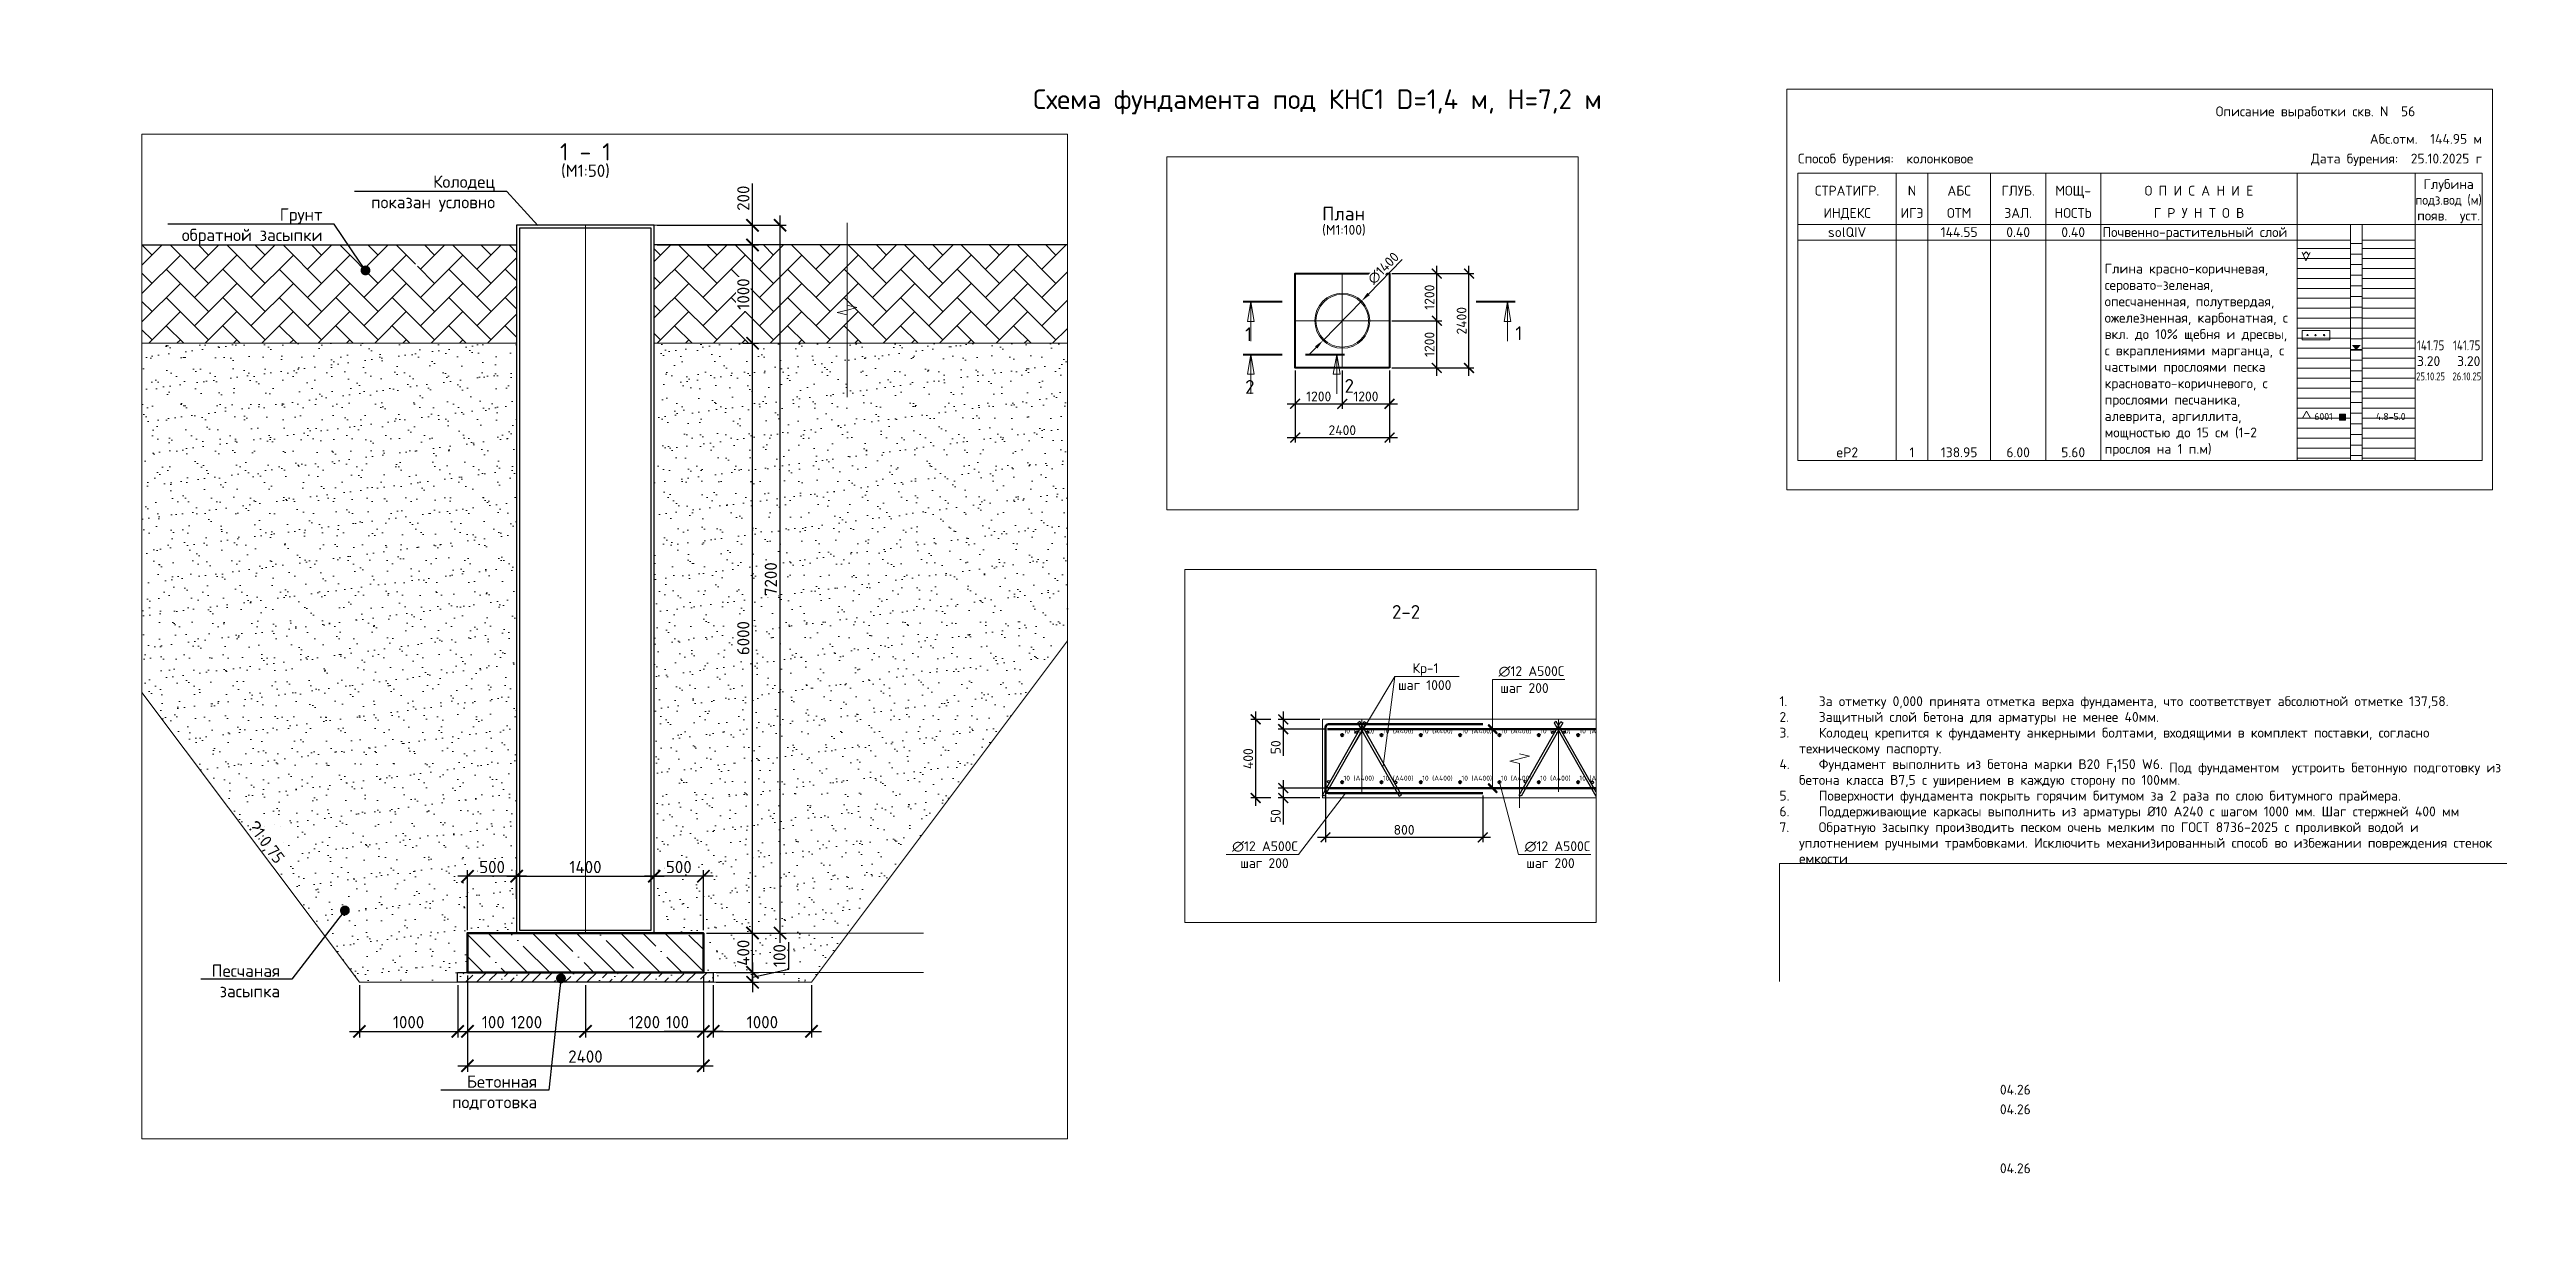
# Paper-space layout '21 кнс1' of a CAD drawing. Header units: metres. Extents: x -1039 to -409, y 1122 to 1419.
# The model-space entities are those that its viewports show. They can reach past a viewport. Long polylines and large blocks are cut down to what shows.
import ezdxf
from ezdxf import colors
from ezdxf.entities.mleader import LeaderData, LeaderLine
from ezdxf.enums import TextEntityAlignment as Align
from ezdxf.math import Vec2, Vec3

# ---------------------------------------------------------------- set-up
doc = ezdxf.new("R2010")
doc.units = ezdxf.units.M
doc.header["$PDSIZE"] = 1
doc.linetypes.add('CENTER', pattern=[16, 10, -2, 2, -2])
doc.linetypes.add('невидимая', pattern=[9.525, 6.35, -3.175])
doc.layers.get('0').update_dxf_attribs({"lineweight": 0})
doc.layers.get('Defpoints').update_dxf_attribs({"color": 3})
for name, color, linetype in [('Probe', 7, 'Continuous'), ('Skv', 7, 'Continuous'), ('Table', 7, 'Continuous'), ('Water', 7, 'Continuous')]:
    doc.layers.add(name, color=color, linetype=linetype)
for name, color, linetype, lineweight in [('арматура', 7, 'Continuous', 50), ('второстепенные', 7, 'Continuous', 25), ('выноски', 7, 'Continuous', 15), ('Невидимая', 7, 'невидимая', 15), ('опалубка', 7, 'Continuous', 13), ('оси', 7, 'CENTER', 13), ('Основная', 7, 'Continuous', 40), ('основная конструкция', 7, 'Continuous', 50), ('разм.', 7, 'Continuous', 18), ('размеры', 7, 'Continuous', 15), ('СПДС_РАЗМЕРЫ', 7, 'Continuous', 18), ('текст', 7, 'Continuous', 18), ('штриховка', 7, 'Continuous', 9)]:
    doc.layers.add(name, color=color, linetype=linetype, lineweight=lineweight)
doc.layers.add('помощь', color=1, linetype='Continuous', lineweight=0, plot=False)
doc.styles.add('GOST 2.304', font='CS_Gost2304.shx')
doc.styles.add('GOST-2.304_Type-B', font='GOST Common.ttf')
doc.styles.add('ISOCPEUR', font='isocpeur.ttf')
doc.styles.add('ГОСТ 2.304', font='CS_Gost2304.shx')
doc.styles.add('СПДС', font='isocpeur.ttf')
doc.dimstyles.new('SPDS', dxfattribs={"dimscale": 10, "dimtxt": 2.5, "dimasz": 2.5, "dimexe": 1.25, "dimexo": 0.625, "dimtad": 1, "dimdec": 0, "dimrnd": 0.001, "dimtxsty": 'GOST 2.304', "dimblk": 'ARCHTICK', "dimblk1": 'ARCHTICK', "dimblk2": 'ARCHTICK', "dimcen": 2.5, "dimdle": 2, "dimadec": 0, "dimazin": 2, "dimtfac": 0.75, "dimtdec": 4, "dimtmove": 1, "dimatfit": 3, "dimfxl": 1, "dimtolj": 1, "dimarcsym": 1})
doc.dimstyles.new('СПДС', dxfattribs={"dimscale": 100, "dimtxt": 2.5, "dimasz": 2.5, "dimexe": 1.25, "dimexo": 0.625, "dimtad": 1, "dimdec": 0, "dimrnd": 0.001, "dimtxsty": 'ГОСТ 2.304', "dimblk": 'ARCHTICK', "dimblk1": 'ARCHTICK', "dimblk2": 'ARCHTICK', "dimcen": 2.5, "dimdle": 2, "dimadec": 0, "dimazin": 2, "dimtfac": 0.75, "dimtdec": 4, "dimtmove": 1, "dimatfit": 3, "dimfxl": 1, "dimtolj": 1, "dimarcsym": 1})
pattern_1 = [(0, (-4751548.6, 1144081.56), (6e-14, 254), [])]

psp = doc.layouts.new('21 кнс1')

# ---------------------------------------------------------------- texts
at = {"layer": 'текст', "ltscale": 10, "insert": (-716.23, 1405.71), "char_height": 5, "width": 395, "attachment_point": 5, "style": 'СПДС'}
psp.add_mtext('Схема фундамента под КНС1 D=1,4 м, Н=7,2 м', dxfattribs=at)
at = {"layer": 'текст', "insert": (-598.73, 1212.02), "char_height": 2.5, "width": 183.6725, "attachment_point": 7, "line_spacing_factor": 0.96, "style": 'ISOCPEUR'}
psp.add_mtext('\\pxi-2,l2;1.^IЗа отметку 0,000 принята отметка верха фундамента, что соответствует абсолютной отметке 137,58.\\P2.^IЗащитный слой бетона для арматуры не менее 40мм.\\P3.^IКолодец крепится к фундаменту анкерными болтами, входящими в комплект поставки, согласно техническому паспорту.\\P{\\A1;4.^IФундамент выполнить из бетона марки В20 F\\H0.7x;\\S^ 1;\\H1.4286x;150 W6.} Под фундаментом  устроить бетонную подготовку из бетона класса В7,5 с уширением в каждую сторону по 100мм.\\P5.^IПоверхности фундамента покрыть горячим битумом за 2 раза по слою битумного праймера.\\P{\\A1;6.^IПоддерживающие каркасы выполнить из арматуры %%C10 А240 с шагом 1000 мм. Шаг стержней 400 мм}\\P7.^IОбратную засыпку производить песком очень мелким по ГОСТ 8736-2025 с проливкой водой и уплотнением ручными трамбовками. Исключить механизированный способ во избежании повреждения стенок емкости', dxfattribs=at)
at = {"layer": 'текст', "ltscale": 50, "char_height": 2.5, "width": 10, "attachment_point": 5, "style": 'ISOCPEUR'}
for insert in [(-538.73, 1154.52), (-538.73, 1149.52), (-538.73, 1134.52)]:
    psp.add_mtext('04.26', dxfattribs=dict(at, insert=insert))

msp = doc.modelspace()

# ---------------------------------------------------------------- texts
at = {"layer": 'выноски', "linetype": 'Continuous', "ltscale": 10, "style": 'GOST-2.304_Type-B'}
msp.add_text('\ue94a1:0,75', height=125, rotation=306.869898, dxfattribs=at).set_placement((366641.2, 65024.39))
at = {"layer": 'выноски', "ltscale": 100, "char_height": 350, "attachment_point": 1, "style": 'ISOCPEUR'}
for s, insert, width in [('\\fISOCPEUR|b0|i0|c0|p34;\\W1.0000000000;\\T1.0000000000;\\o\\l1', (384999.75, 92635.99), 315), ('\\fISOCPEUR|b0|i0|c0|p34;\\W1.0000000000;\\T1.0000000000;\\o\\l1', (391873.4, 92661.93), 315), ('\\fISOCPEUR|b0|i0|c0|p34;\\W1.0000000000;\\T1.0000000000;\\o\\l2', (384999.75, 91294.96), 385), ('\\fISOCPEUR|b0|i0|c0|p34;\\W1.0000000000;\\T1.0000000000;\\o\\l2', (387529.32, 91320.9), 385)]:
    msp.add_mtext(s, dxfattribs=dict(at, insert=insert, width=width))
at = {"layer": 'выноски', "linetype": 'Continuous', "ltscale": 10, "char_height": 50, "style": 'ISOCPEUR'}
for s, insert, width, attachment_point in [('\\f|b0|i0|c0|p34;\\W1.0000000000;\\T1.0000000000;\\o\\lКр-1', (408302.48, 46648.38), 219.0476, 3), ('\\f|b0|i0|c0|p34;\\W1.0000000000;\\T1.0000000000;\\o\\l∅12 А500С', (408608.14, 46633.21), 471.4286, 1), ('\\f|b0|i0|c0|p34;\\W1.0000000000;\\T1.0000000000;\\o\\lшаг 1000', (408368.54, 46562.38), 416.6667, 3), ('\\f|b0|i0|c0|p34;\\W1.0000000000;\\T1.0000000000;\\o\\lшаг 200', (408617.66, 46547.21), 378.5714, 1), ('\\f|b0|i0|c0|p34;\\W1.0000000000;\\T1.0000000000;\\o\\l∅12 А500С', (407252.99, 45742.8), 471.4286, 1), ('\\f|b0|i0|c0|p34;\\W1.0000000000;\\T1.0000000000;\\o\\l∅12 А500С', (408740.39, 45742.8), 471.4286, 1), ('\\f|b0|i0|c0|p34;\\W1.0000000000;\\T1.0000000000;\\o\\lшаг 200', (407295.01, 45656.8), 378.5714, 1), ('\\f|b0|i0|c0|p34;\\W1.0000000000;\\T1.0000000000;\\o\\lшаг 200', (408749.91, 45656.8), 378.5714, 1)]:
    msp.add_mtext(s, dxfattribs=dict(at, insert=insert, width=width, attachment_point=attachment_point))
at = {"layer": 'СПДС_РАЗМЕРЫ', "insert": (337453.54, 65640.75), "char_height": 250, "width": 4776.9213, "attachment_point": 7, "style": 'ISOCPEUR'}
msp.add_mtext('Глина красно-коричневая, серовато-зеленая, опесчаненная, полутвердая, ожелезненная, карбонатная, с вкл. до 10% щебня и дресвы, с вкраплениями марганца, с частыми прослоями песка красновато-коричневого, с прослоями песчаника, алеврита, аргиллита, мощностью до 15 см (1-2 прослоя на 1 п.м)', dxfattribs=at)
at = {"layer": 'текст', "ltscale": 90, "style": 'ISOCPEUR'}
for s, height, p in [('План', 350, (386959.28, 95353.14)), ('(М1:100)', 250, (386959.28, 94991.41))]:
    msp.add_text(s, height=height, rotation=360, dxfattribs=at).set_placement(p)
at = {"layer": 'текст', "style": 'ISOCPEUR'}
for s, height, p in [('Описание выработки скв. N  56', 250, (345353.54, 74291.42)), ('Абс.отм.  144.95 м', 250, (347053.54, 73590.75)), ('Дата бурения:  25.10.2025 г', 250, (347053.54, 73090.75)), ('3.20', 250, (347009.49, 67940.75)), ('6001', 180, (343253.54, 66565.75))]:
    msp.add_text(s, height=height, dxfattribs=at).set_placement(p, align=Align.RIGHT)
for s, height, p in [('Способ бурения:  колонковое', 250, (329653.54, 73090.75)), ('Почвенно-растительный слой', 250, (337397.6, 71220.75)), ('3.20', 250, (345397.6, 67940.75)), ('4.8-5.0', 180, (344353.54, 66565.75))]:
    msp.add_text(s, height=height, dxfattribs=at).set_placement(p)
for s, p in [('Глубина', (346203.54, 72440.75)), ('СТРАТИГР.', (330903.54, 72274.08)), ('N', (332553.54, 72274.08)), ('АБС', (333753.54, 72274.08)), ('ГЛУБ.', (335253.54, 72274.08)), ('МОЩ-', (336653.54, 72274.08)), ('О П И С А Н И Е', (339853.54, 72274.08)), ('ИНДЕКС', (330903.54, 71707.41)), ('ИГЭ', (332553.54, 71707.41)), ('ОТМ', (333753.54, 71707.41)), ('ЗАЛ.', (335253.54, 71707.41)), ('НОСТЬ', (336653.54, 71707.41)), ('Г Р У Н Т О В', (339853.54, 71707.41)), ('появ.  уст.', (346203.54, 71640.75)), ('solQIV', (330903.54, 71220.75)), ('144.55', (333753.54, 71220.75)), ('0.40', (335253.54, 71220.75)), ('0.40', (336653.54, 71220.75)), ('eP2', (330903.54, 65620.75)), ('1', (332553.54, 65620.75)), ('138.95', (333753.54, 65620.75)), ('6.00', (335253.54, 65620.75)), ('5.60', (336653.54, 65620.75))]:
    msp.add_text(s, height=250, dxfattribs=at).set_placement(p, align=Align.CENTER)
for s, height, width, p in [('подз.вод (м)', 250, 0.9, (346203.54, 72040.75)), ('25.10.25', 200, 0.8, (345743.74, 67577.2)), ('26.10.25', 200, 0.8, (346667.47, 67577.2))]:
    msp.add_text(s, height=height, dxfattribs=dict(at, width=width)).set_placement(p, align=Align.CENTER)
at = {"layer": 'текст', "ltscale": 90, "style": 'ISOCPEUR'}
for s, height, p in [('1 - 1', 175, (370084.67, 71747.28)), ('(М1:50)', 125, (370084.67, 71594.63))]:
    msp.add_text(s, height=height, rotation=360, dxfattribs=at).set_placement(p, align=Align.BOTTOM_CENTER)
at = {"layer": 'текст', "style": 'ISOCPEUR', "width": 0.8}
msp.add_text('141.75', height=250, dxfattribs=at).set_placement((345397.6, 68340.75))
msp.add_text('141.75', height=250, dxfattribs=at).set_placement((347009.49, 68340.75), align=Align.RIGHT)
at = {"layer": 'текст', "insert": (408137.92, 46909.23), "char_height": 70, "width": 140.7, "attachment_point": 5, "style": 'ISOCPEUR'}
msp.add_mtext('2-2', dxfattribs=at)

# ---------------------------------------------------------------- blocks, each defined once
blk = doc.blocks.new('_ArchTick')
at = {"color": 0, "linetype": 'ByBlock', "lineweight": 30, "const_width": 0.15}
blk.add_lwpolyline([(-0.5, -0.5), (0.5, 0.5)], dxfattribs=at)
blk = doc.blocks.new('*D5')
at = {"layer": 'Defpoints', "color": 0, "ltscale": 10, "transparency": 16777216}
for p in [(386272, 91603), (387472, 91603), (387472, 90691)]:
    blk.add_point(p, dxfattribs=at)
at = {"layer": 'размеры', "color": 0, "lineweight": -2, "ltscale": 10, "transparency": 16777216}
for p, q in [((386272, 91541), (386272, 90566)), ((387472, 91541), (387472, 90566)), ((386072, 90691), (387672, 90691))]:
    blk.add_line(p, q, dxfattribs=at)
at = {"layer": 'размеры', "color": 0, "lineweight": -2, "ltscale": 10, "transparency": 16777216, "xscale": 250, "yscale": 250, "zscale": 250, "rotation": 180}
blk.add_blockref('_ArchTick', (386272, 90691), dxfattribs=at)
at = {"layer": 'размеры', "color": 0, "lineweight": -2, "ltscale": 10, "transparency": 16777216, "xscale": 250, "yscale": 250, "zscale": 250}
blk.add_blockref('_ArchTick', (387472, 90691), dxfattribs=at)
at = {"layer": 'размеры', "color": 0, "ltscale": 10, "transparency": 16777216, "insert": (386872, 90879), "char_height": 250, "attachment_point": 5, "style": 'ISOCPEUR'}
blk.add_mtext('\\A1;1200', dxfattribs=at)
blk = doc.blocks.new('*D6')
at = {"layer": 'Defpoints', "color": 0, "ltscale": 10, "transparency": 16777216}
for p in [(387472, 91603), (388672, 91603), (388672, 90691)]:
    blk.add_point(p, dxfattribs=at)
at = {"layer": 'размеры', "color": 0, "lineweight": -2, "ltscale": 10, "transparency": 16777216}
for p, q in [((387472, 91541), (387472, 90566)), ((388672, 91541), (388672, 90566)), ((387272, 90691), (388872, 90691))]:
    blk.add_line(p, q, dxfattribs=at)
at = {"layer": 'размеры', "color": 0, "lineweight": -2, "ltscale": 10, "transparency": 16777216, "xscale": 250, "yscale": 250, "zscale": 250, "rotation": 180}
blk.add_blockref('_ArchTick', (387472, 90691), dxfattribs=at)
at = {"layer": 'размеры', "color": 0, "lineweight": -2, "ltscale": 10, "transparency": 16777216, "xscale": 250, "yscale": 250, "zscale": 250}
blk.add_blockref('_ArchTick', (388672, 90691), dxfattribs=at)
at = {"layer": 'размеры', "color": 0, "ltscale": 10, "transparency": 16777216, "insert": (388072, 90879), "char_height": 250, "attachment_point": 5, "style": 'ISOCPEUR'}
blk.add_mtext('\\A1;1200', dxfattribs=at)
blk = doc.blocks.new('*D7')
at = {"layer": 'Defpoints', "color": 0, "ltscale": 10, "transparency": 16777216}
for p in [(388672, 92803), (389877, 92803), (388672, 91603)]:
    blk.add_point(p, dxfattribs=at)
at = {"layer": 'размеры', "color": 0, "lineweight": -2, "ltscale": 10, "transparency": 16777216}
for p, q in [((389877, 91403), (389877, 93003)), ((388734, 92803), (390002, 92803)), ((388734, 91603), (390002, 91603))]:
    blk.add_line(p, q, dxfattribs=at)
at = {"layer": 'размеры', "color": 0, "lineweight": -2, "ltscale": 10, "transparency": 16777216, "xscale": 250, "yscale": 250, "zscale": 250}
for p, rotation in [((389877, 92803), 90), ((389877, 91603), 270)]:
    blk.add_blockref('_ArchTick', p, dxfattribs=dict(at, rotation=rotation))
at = {"layer": 'размеры', "color": 0, "ltscale": 10, "transparency": 16777216, "insert": (389690, 92203), "char_height": 250, "attachment_point": 5, "rotation": 90, "style": 'ISOCPEUR'}
blk.add_mtext('\\A1;1200', dxfattribs=at)
blk = doc.blocks.new('*D8')
at = {"layer": 'Defpoints', "color": 0, "ltscale": 10, "transparency": 16777216}
for p in [(388672, 94003), (389877, 94003), (388672, 92803)]:
    blk.add_point(p, dxfattribs=at)
at = {"layer": 'размеры', "color": 0, "lineweight": -2, "ltscale": 10, "transparency": 16777216}
for p, q in [((389877, 92603), (389877, 94203)), ((388734, 94003), (390002, 94003)), ((388734, 92803), (390002, 92803))]:
    blk.add_line(p, q, dxfattribs=at)
at = {"layer": 'размеры', "color": 0, "lineweight": -2, "ltscale": 10, "transparency": 16777216, "xscale": 250, "yscale": 250, "zscale": 250}
for p, rotation in [((389877, 94003), 90), ((389877, 92803), 270)]:
    blk.add_blockref('_ArchTick', p, dxfattribs=dict(at, rotation=rotation))
at = {"layer": 'размеры', "color": 0, "ltscale": 10, "transparency": 16777216, "insert": (389690, 93403), "char_height": 250, "attachment_point": 5, "rotation": 90, "style": 'ISOCPEUR'}
blk.add_mtext('\\A1;1200', dxfattribs=at)
blk = doc.blocks.new('*D9')
at = {"layer": 'Defpoints', "color": 0, "ltscale": 10, "transparency": 16777216}
for p in [(386272, 91603), (388672, 91603), (388672, 89832)]:
    blk.add_point(p, dxfattribs=at)
at = {"layer": 'размеры', "color": 0, "lineweight": -2, "ltscale": 10, "transparency": 16777216}
for p, q in [((386272, 91541), (386272, 89707)), ((388672, 91541), (388672, 89707)), ((386072, 89832), (388872, 89832))]:
    blk.add_line(p, q, dxfattribs=at)
at = {"layer": 'размеры', "color": 0, "lineweight": -2, "ltscale": 10, "transparency": 16777216, "xscale": 250, "yscale": 250, "zscale": 250, "rotation": 180}
blk.add_blockref('_ArchTick', (386272, 89832), dxfattribs=at)
at = {"layer": 'размеры', "color": 0, "lineweight": -2, "ltscale": 10, "transparency": 16777216, "xscale": 250, "yscale": 250, "zscale": 250}
blk.add_blockref('_ArchTick', (388672, 89832), dxfattribs=at)
at = {"layer": 'размеры', "color": 0, "ltscale": 10, "transparency": 16777216, "insert": (387472, 90019), "char_height": 250, "attachment_point": 5, "style": 'ISOCPEUR'}
blk.add_mtext('\\A1;2400', dxfattribs=at)
blk = doc.blocks.new('*D10')
at = {"layer": 'Defpoints', "color": 0, "ltscale": 10, "transparency": 16777216}
for p in [(388672, 94003), (390694, 94003), (388672, 91603)]:
    blk.add_point(p, dxfattribs=at)
at = {"layer": 'размеры', "color": 0, "lineweight": -2, "ltscale": 10, "transparency": 16777216}
for p, q in [((390694, 91403), (390694, 94203)), ((388734, 94003), (390819, 94003)), ((388734, 91603), (390819, 91603))]:
    blk.add_line(p, q, dxfattribs=at)
at = {"layer": 'размеры', "color": 0, "lineweight": -2, "ltscale": 10, "transparency": 16777216, "xscale": 250, "yscale": 250, "zscale": 250}
for p, rotation in [((390694, 94003), 90), ((390694, 91603), 270)]:
    blk.add_blockref('_ArchTick', p, dxfattribs=dict(at, rotation=rotation))
at = {"layer": 'размеры', "color": 0, "ltscale": 10, "transparency": 16777216, "insert": (390506, 92803), "char_height": 250, "attachment_point": 5, "rotation": 90, "style": 'ISOCPEUR'}
blk.add_mtext('\\A1;2400', dxfattribs=at)
blk = doc.blocks.new('*D4')
at = {"layer": 'Defpoints', "color": 0, "ltscale": 10, "transparency": 16777216}
for p in [(387962, 93304), (386982, 92303)]:
    blk.add_point(p, dxfattribs=at)
at = {"layer": 'размеры', "color": 0, "lineweight": -2, "ltscale": 10, "transparency": 16777216}
for p, q in [((388994, 94358), (388136, 93482)), ((386982, 92303), (387962, 93304)), ((386807, 92125), (386632, 91946))]:
    blk.add_line(p, q, dxfattribs=at)
at = {"layer": 'размеры', "color": 0, "ltscale": 10, "transparency": 16777216}
for points in [[(388107, 93511), (388166, 93453), (387962, 93304)], [(386777, 92154), (386837, 92095), (386982, 92303)]]:
    blk.add_solid(points, dxfattribs=at)
at = {"layer": 'размеры', "color": 0, "ltscale": 10, "transparency": 16777216, "insert": (388518, 94140), "char_height": 250, "attachment_point": 5, "rotation": 45.6053, "style": 'ISOCPEUR', "bg_fill": 3, "box_fill_scale": 1.1, "bg_fill_color": 9, "bg_fill_true_color": 13158600, "bg_fill_transparency": 0}
blk.add_mtext('\\A1;∅1400', dxfattribs=at)
blk = doc.blocks.new('каркасы')
at = {"layer": 'второстепенные', "ltscale": 10}
for points in [[(318737, 71676), (318949, 72050), (318959, 72044), (318747, 71670)], [(319138, 71676), (318926, 72050), (318915, 72044), (319127, 71670)]]:
    blk.add_lwpolyline(points, close=True, dxfattribs=at)
for centre in [(318910, 71995), (318965, 71995), (318768, 71745), (319109, 71741)]:
    blk.add_circle(centre, 6, dxfattribs=at)
at = {"layer": 'оси', "ltscale": 10}
blk.add_lwpolyline([(318937, 72062), (318937, 71692)], dxfattribs=at)
at = {"layer": 'помощь', "ltscale": 10}
blk.add_circle((319109, 71741), 7, dxfattribs=at)
blk = doc.blocks.new('*U35')
at = {"layer": 'второстепенные', "lineweight": 90}
blk.add_blockref('каркасы', (-318937, -71860), dxfattribs=at)
blk = doc.blocks.new('*U36')
at = {"layer": 'арматура', "color": 0, "linetype": 'ByBlock', "lineweight": -2, "transparency": 16777216}
for p in [(0, 0), (1000, 0)]:
    blk.add_blockref('*U35', p, dxfattribs=at)
blk = doc.blocks.new('*U30')
at = {"layer": 'штриховка', "ltscale": 10}
h = blk.add_hatch(color=256, dxfattribs=at)
edge = h.paths.add_edge_path()
edge.add_arc((0, 0), 5, 0, 360)
at = {"layer": 'арматура', "ltscale": 10}
blk.add_circle((0, 0), 5, dxfattribs=at)
at = {"layer": 'помощь', "ltscale": 10, "style": 'СПДС'}
blk.add_text('10 (А400)', height=25, dxfattribs=at).set_placement((7, 8))
blk = doc.blocks.new('*U31')
at = {"layer": 'арматура', "ltscale": 10}
blk.add_blockref('*U30', (0, 0), dxfattribs=at)
blk = doc.blocks.new('*U32')
at = {"layer": 'арматура', "color": 0, "linetype": 'ByBlock', "lineweight": -2, "transparency": 16777216}
for p in [(0, 0), (200, 0), (400, 0), (600, 0), (800, 0), (1000, 0), (1200, 0)]:
    blk.add_blockref('*U31', p, dxfattribs=at)
blk = doc.blocks.new('*U33')
at = {"layer": 'арматура', "ltscale": 10}
blk.add_blockref('*U30', (0, 0), dxfattribs=at)
blk = doc.blocks.new('*U34')
at = {"layer": 'арматура', "color": 0, "linetype": 'ByBlock', "lineweight": -2, "transparency": 16777216}
for p in [(0, 0), (200, 0), (400, 0), (600, 0), (800, 0), (1000, 0), (1200, 0)]:
    blk.add_blockref('*U33', p, dxfattribs=at)
blk = doc.blocks.new('*D39')
at = {"layer": 'Defpoints', "color": 0, "ltscale": 100, "transparency": 16777216}
for p in [(407738, 46013), (407513, 45963), (407713, 45963)]:
    blk.add_point(p, dxfattribs=at)
at = {"layer": 'размеры', "color": 0, "lineweight": -2, "ltscale": 100, "transparency": 16777216}
for p, q in [((407725, 46013), (407488, 46013)), ((407513, 46053), (407513, 45963)), ((407700, 45963), (407488, 45963)), ((407513, 45963), (407513, 45828))]:
    blk.add_line(p, q, dxfattribs=at)
at = {"layer": 'размеры', "color": 0, "lineweight": -2, "ltscale": 100, "transparency": 16777216, "xscale": 50, "yscale": 50, "zscale": 50}
for p, rotation in [((407513, 46013), 90), ((407513, 45963), 270)]:
    blk.add_blockref('_ArchTick', p, dxfattribs=dict(at, rotation=rotation))
at = {"layer": 'размеры', "color": 0, "ltscale": 100, "transparency": 16777216, "insert": (407475, 45871), "char_height": 50, "attachment_point": 5, "rotation": 90, "style": 'ISOCPEUR'}
blk.add_mtext('\\A1;50', dxfattribs=at)
blk = doc.blocks.new('*D37')
at = {"layer": 'Defpoints', "color": 0, "ltscale": 100, "transparency": 16777216}
for p in [(407513, 46313), (407713, 46363), (407738, 46313)]:
    blk.add_point(p, dxfattribs=at)
at = {"layer": 'размеры', "color": 0, "lineweight": -2, "ltscale": 100, "transparency": 16777216}
for p, q in [((407513, 46403), (407513, 46313)), ((407700, 46363), (407488, 46363)), ((407725, 46313), (407488, 46313)), ((407513, 46313), (407513, 46178))]:
    blk.add_line(p, q, dxfattribs=at)
at = {"layer": 'размеры', "color": 0, "lineweight": -2, "ltscale": 100, "transparency": 16777216, "xscale": 50, "yscale": 50, "zscale": 50}
for p, rotation in [((407513, 46363), 90), ((407513, 46313), 270)]:
    blk.add_blockref('_ArchTick', p, dxfattribs=dict(at, rotation=rotation))
at = {"layer": 'размеры', "color": 0, "ltscale": 100, "transparency": 16777216, "insert": (407475, 46221), "char_height": 50, "attachment_point": 5, "rotation": 90, "style": 'ISOCPEUR'}
blk.add_mtext('\\A1;50', dxfattribs=at)
blk = doc.blocks.new('*D38')
at = {"layer": 'Defpoints', "color": 0, "ltscale": 100, "transparency": 16777216}
for p in [(407373, 46363), (407463, 46363), (407463, 45963)]:
    blk.add_point(p, dxfattribs=at)
at = {"layer": 'размеры', "color": 0, "lineweight": -2, "ltscale": 100, "transparency": 16777216}
for p, q in [((407373, 45923), (407373, 46403)), ((407450, 46363), (407348, 46363)), ((407450, 45963), (407348, 45963))]:
    blk.add_line(p, q, dxfattribs=at)
at = {"layer": 'размеры', "color": 0, "lineweight": -2, "ltscale": 100, "transparency": 16777216, "xscale": 50, "yscale": 50, "zscale": 50}
for p, rotation in [((407373, 46363), 90), ((407373, 45963), 270)]:
    blk.add_blockref('_ArchTick', p, dxfattribs=dict(at, rotation=rotation))
at = {"layer": 'размеры', "color": 0, "ltscale": 100, "transparency": 16777216, "insert": (407335, 46163), "char_height": 50, "attachment_point": 5, "rotation": 90, "style": 'ISOCPEUR'}
blk.add_mtext('\\A1;400', dxfattribs=at)
blk = doc.blocks.new('*D40')
at = {"layer": 'Defpoints', "color": 0, "ltscale": 100, "transparency": 16777216}
for p in [(407728, 46003), (408528, 45988), (408528, 45763)]:
    blk.add_point(p, dxfattribs=at)
at = {"layer": 'размеры', "color": 0, "lineweight": -2, "ltscale": 100, "transparency": 16777216}
for p, q in [((407728, 45991), (407728, 45738)), ((408528, 45976), (408528, 45738)), ((407688, 45763), (408568, 45763))]:
    blk.add_line(p, q, dxfattribs=at)
at = {"layer": 'размеры', "color": 0, "lineweight": -2, "ltscale": 100, "transparency": 16777216, "xscale": 50, "yscale": 50, "zscale": 50, "rotation": 180}
blk.add_blockref('_ArchTick', (407728, 45763), dxfattribs=at)
at = {"layer": 'размеры', "color": 0, "lineweight": -2, "ltscale": 100, "transparency": 16777216, "xscale": 50, "yscale": 50, "zscale": 50}
blk.add_blockref('_ArchTick', (408528, 45763), dxfattribs=at)
at = {"layer": 'размеры', "color": 0, "ltscale": 100, "transparency": 16777216, "insert": (408128, 45801), "char_height": 50, "attachment_point": 5, "style": 'ISOCPEUR'}
blk.add_mtext('\\A1;800', dxfattribs=at)
blk = doc.blocks.new('*D52')
at = {"layer": 'Defpoints', "color": 0, "ltscale": 10, "transparency": 16777216}
for p in [(370785, 64518), (369385, 64257), (370785, 64257)]:
    blk.add_point(p, dxfattribs=at)
at = {"layer": 'размеры', "color": 0, "lineweight": -2, "ltscale": 10, "transparency": 16777216}
for p, q in [((369285, 64518), (370885, 64518)), ((369385, 64288), (369385, 64581)), ((370785, 64288), (370785, 64581))]:
    blk.add_line(p, q, dxfattribs=at)
at = {"layer": 'размеры', "color": 0, "lineweight": -2, "ltscale": 10, "transparency": 16777216, "xscale": 125, "yscale": 125, "zscale": 125, "rotation": 180}
blk.add_blockref('_ArchTick', (369385, 64518), dxfattribs=at)
at = {"layer": 'размеры', "color": 0, "lineweight": -2, "ltscale": 10, "transparency": 16777216, "xscale": 125, "yscale": 125, "zscale": 125}
blk.add_blockref('_ArchTick', (370785, 64518), dxfattribs=at)
at = {"layer": 'размеры', "color": 0, "ltscale": 10, "transparency": 16777216, "insert": (370085, 64612), "char_height": 125, "attachment_point": 5, "style": 'ISOCPEUR', "bg_fill": 3, "box_fill_scale": 1.1, "bg_fill_color": 9, "bg_fill_true_color": 13158600, "bg_fill_transparency": 0}
blk.add_mtext('\\A1;1400', dxfattribs=at)
blk = doc.blocks.new('*D53')
at = {"layer": 'Defpoints', "color": 0, "ltscale": 10, "transparency": 16777216}
for p in [(371285, 63940), (371385, 63540)]:
    blk.add_point(p, dxfattribs=at)
at = {"layer": 'размеры', "color": 0, "lineweight": -2, "ltscale": 10, "transparency": 16777216}
for p, q in [((371785, 63440), (371785, 64040)), ((371316, 63940), (371847, 63940)), ((371416, 63540), (371847, 63540))]:
    blk.add_line(p, q, dxfattribs=at)
at = {"layer": 'размеры', "color": 0, "lineweight": -2, "ltscale": 10, "transparency": 16777216, "xscale": 125, "yscale": 125, "zscale": 125}
for p, rotation in [((371785, 63940), 90), ((371785, 63540), 270)]:
    blk.add_blockref('_ArchTick', p, dxfattribs=dict(at, rotation=rotation))
at = {"layer": 'размеры', "color": 0, "ltscale": 10, "transparency": 16777216, "insert": (371691, 63740), "char_height": 125, "attachment_point": 5, "rotation": 90, "style": 'ISOCPEUR', "bg_fill": 3, "box_fill_scale": 1.1, "bg_fill_color": 9, "bg_fill_true_color": 13158600, "bg_fill_transparency": 0}
blk.add_mtext('\\A1;400', dxfattribs=at)
at = {"layer": 'Defpoints', "color": 0, "ltscale": 10, "transparency": 16777216}
blk.add_point((371785, 63940), dxfattribs=at)
blk = doc.blocks.new('*D54')
at = {"layer": 'Defpoints', "color": 0, "ltscale": 10, "transparency": 16777216}
for p in [(371385, 63540), (371385, 63440), (371785, 63440)]:
    blk.add_point(p, dxfattribs=at)
at = {"layer": 'размеры', "color": 0, "lineweight": -2, "ltscale": 10, "transparency": 16777216}
for p, q in [((372153, 63574), (372153, 63849)), ((371785, 63640), (371785, 63340)), ((371416, 63540), (371847, 63540)), ((371785, 63490), (372153, 63574)), ((371416, 63440), (371847, 63440))]:
    blk.add_line(p, q, dxfattribs=at)
at = {"layer": 'размеры', "color": 0, "lineweight": -2, "ltscale": 10, "transparency": 16777216, "xscale": 125, "yscale": 125, "zscale": 125}
for p, rotation in [((371785, 63540), 90), ((371785, 63440), 270)]:
    blk.add_blockref('_ArchTick', p, dxfattribs=dict(at, rotation=rotation))
at = {"layer": 'размеры', "color": 0, "ltscale": 10, "transparency": 16777216, "insert": (372059, 63711), "char_height": 125, "attachment_point": 5, "rotation": 90, "style": 'ISOCPEUR', "bg_fill": 3, "box_fill_scale": 1.1, "bg_fill_color": 9, "bg_fill_true_color": 13158600, "bg_fill_transparency": 0}
blk.add_mtext('\\A1;100', dxfattribs=at)
blk = doc.blocks.new('*D55')
at = {"layer": 'Defpoints', "color": 0, "ltscale": 10, "transparency": 16777216}
for p in [(368885, 63540), (370085, 63440), (370085, 62940)]:
    blk.add_point(p, dxfattribs=at)
at = {"layer": 'размеры', "color": 0, "lineweight": -2, "ltscale": 10, "transparency": 16777216}
for p, q in [((368885, 63509), (368885, 62877)), ((370085, 63409), (370085, 62877)), ((368785, 62940), (370185, 62940))]:
    blk.add_line(p, q, dxfattribs=at)
at = {"layer": 'размеры', "color": 0, "lineweight": -2, "ltscale": 10, "transparency": 16777216, "xscale": 125, "yscale": 125, "zscale": 125, "rotation": 180}
blk.add_blockref('_ArchTick', (368885, 62940), dxfattribs=at)
at = {"layer": 'размеры', "color": 0, "lineweight": -2, "ltscale": 10, "transparency": 16777216, "xscale": 125, "yscale": 125, "zscale": 125}
blk.add_blockref('_ArchTick', (370085, 62940), dxfattribs=at)
at = {"layer": 'размеры', "color": 0, "ltscale": 10, "transparency": 16777216, "insert": (369485, 63034), "char_height": 125, "attachment_point": 5, "style": 'ISOCPEUR', "bg_fill": 3, "box_fill_scale": 1.1, "bg_fill_color": 9, "bg_fill_true_color": 13158600, "bg_fill_transparency": 0}
blk.add_mtext('\\A1;1200', dxfattribs=at)
blk = doc.blocks.new('*D62')
at = {"layer": 'Defpoints', "color": 0, "ltscale": 10, "transparency": 16777216}
for p in [(371285, 63540), (370085, 63440), (371285, 62940)]:
    blk.add_point(p, dxfattribs=at)
at = {"layer": 'размеры', "color": 0, "lineweight": -2, "ltscale": 10, "transparency": 16777216}
for p, q in [((371285, 63509), (371285, 62877)), ((370085, 63409), (370085, 62877)), ((369985, 62940), (371385, 62940))]:
    blk.add_line(p, q, dxfattribs=at)
at = {"layer": 'размеры', "color": 0, "lineweight": -2, "ltscale": 10, "transparency": 16777216, "xscale": 125, "yscale": 125, "zscale": 125, "rotation": 180}
blk.add_blockref('_ArchTick', (370085, 62940), dxfattribs=at)
at = {"layer": 'размеры', "color": 0, "lineweight": -2, "ltscale": 10, "transparency": 16777216, "xscale": 125, "yscale": 125, "zscale": 125}
blk.add_blockref('_ArchTick', (371285, 62940), dxfattribs=at)
at = {"layer": 'размеры', "color": 0, "ltscale": 10, "transparency": 16777216, "insert": (370685, 63034), "char_height": 125, "attachment_point": 5, "style": 'ISOCPEUR', "bg_fill": 3, "box_fill_scale": 1.1, "bg_fill_color": 9, "bg_fill_true_color": 13158600, "bg_fill_transparency": 0}
blk.add_mtext('\\A1;1200', dxfattribs=at)
blk = doc.blocks.new('*D63')
at = {"layer": 'Defpoints', "color": 0, "ltscale": 10, "transparency": 16777216}
for p in [(368885, 63540), (371285, 63540), (371285, 62590)]:
    blk.add_point(p, dxfattribs=at)
at = {"layer": 'размеры', "color": 0, "lineweight": -2, "ltscale": 10, "transparency": 16777216}
for p, q in [((368885, 63509), (368885, 62527)), ((371285, 63509), (371285, 62527)), ((368785, 62590), (371385, 62590))]:
    blk.add_line(p, q, dxfattribs=at)
at = {"layer": 'размеры', "color": 0, "lineweight": -2, "ltscale": 10, "transparency": 16777216, "xscale": 125, "yscale": 125, "zscale": 125, "rotation": 180}
blk.add_blockref('_ArchTick', (368885, 62590), dxfattribs=at)
at = {"layer": 'размеры', "color": 0, "lineweight": -2, "ltscale": 10, "transparency": 16777216, "xscale": 125, "yscale": 125, "zscale": 125}
blk.add_blockref('_ArchTick', (371285, 62590), dxfattribs=at)
at = {"layer": 'размеры', "color": 0, "ltscale": 10, "transparency": 16777216, "insert": (370085, 62684), "char_height": 125, "attachment_point": 5, "style": 'ISOCPEUR', "bg_fill": 3, "box_fill_scale": 1.1, "bg_fill_color": 9, "bg_fill_true_color": 13158600, "bg_fill_transparency": 0}
blk.add_mtext('\\A1;2400', dxfattribs=at)
blk = doc.blocks.new('*D56')
at = {"layer": 'Defpoints', "color": 0, "ltscale": 10, "transparency": 16777216}
for p in [(367785, 63440), (368785, 63440), (368785, 62940)]:
    blk.add_point(p, dxfattribs=at)
at = {"layer": 'размеры', "color": 0, "lineweight": -2, "ltscale": 10, "transparency": 16777216}
for p, q in [((367785, 63409), (367785, 62877)), ((368785, 63409), (368785, 62877)), ((367685, 62940), (368885, 62940))]:
    blk.add_line(p, q, dxfattribs=at)
at = {"layer": 'размеры', "color": 0, "lineweight": -2, "ltscale": 10, "transparency": 16777216, "xscale": 125, "yscale": 125, "zscale": 125, "rotation": 180}
blk.add_blockref('_ArchTick', (367785, 62940), dxfattribs=at)
at = {"layer": 'размеры', "color": 0, "lineweight": -2, "ltscale": 10, "transparency": 16777216, "xscale": 125, "yscale": 125, "zscale": 125}
blk.add_blockref('_ArchTick', (368785, 62940), dxfattribs=at)
at = {"layer": 'размеры', "color": 0, "ltscale": 10, "transparency": 16777216, "insert": (368285, 63034), "char_height": 125, "attachment_point": 5, "style": 'ISOCPEUR', "bg_fill": 3, "box_fill_scale": 1.1, "bg_fill_color": 9, "bg_fill_true_color": 13158600, "bg_fill_transparency": 0}
blk.add_mtext('\\A1;1000', dxfattribs=at)
blk = doc.blocks.new('*D64')
at = {"layer": 'Defpoints', "color": 0, "ltscale": 10, "transparency": 16777216}
for p in [(371385, 63440), (372385, 63440), (372385, 62940)]:
    blk.add_point(p, dxfattribs=at)
at = {"layer": 'размеры', "color": 0, "lineweight": -2, "ltscale": 10, "transparency": 16777216}
for p, q in [((371385, 63409), (371385, 62877)), ((372385, 63409), (372385, 62877)), ((371285, 62940), (372485, 62940))]:
    blk.add_line(p, q, dxfattribs=at)
at = {"layer": 'размеры', "color": 0, "lineweight": -2, "ltscale": 10, "transparency": 16777216, "xscale": 125, "yscale": 125, "zscale": 125, "rotation": 180}
blk.add_blockref('_ArchTick', (371385, 62940), dxfattribs=at)
at = {"layer": 'размеры', "color": 0, "lineweight": -2, "ltscale": 10, "transparency": 16777216, "xscale": 125, "yscale": 125, "zscale": 125}
blk.add_blockref('_ArchTick', (372385, 62940), dxfattribs=at)
at = {"layer": 'размеры', "color": 0, "ltscale": 10, "transparency": 16777216, "insert": (371885, 63034), "char_height": 125, "attachment_point": 5, "style": 'ISOCPEUR', "bg_fill": 3, "box_fill_scale": 1.1, "bg_fill_color": 9, "bg_fill_true_color": 13158600, "bg_fill_transparency": 0}
blk.add_mtext('\\A1;1000', dxfattribs=at)
blk = doc.blocks.new('*D57')
at = {"layer": 'Defpoints', "color": 0, "ltscale": 10, "transparency": 16777216}
for p in [(370785, 70940), (371785, 70940), (371702, 69940)]:
    blk.add_point(p, dxfattribs=at)
at = {"layer": 'размеры', "color": 0, "lineweight": -2, "ltscale": 10, "transparency": 16777216}
for p, q in [((370816, 70940), (371847, 70940)), ((371785, 69840), (371785, 71040)), ((371733, 69940), (371847, 69940))]:
    blk.add_line(p, q, dxfattribs=at)
at = {"layer": 'размеры', "color": 0, "lineweight": -2, "ltscale": 10, "transparency": 16777216, "xscale": 125, "yscale": 125, "zscale": 125}
for p, rotation in [((371785, 70940), 90), ((371785, 69940), 270)]:
    blk.add_blockref('_ArchTick', p, dxfattribs=dict(at, rotation=rotation))
at = {"layer": 'размеры', "color": 0, "ltscale": 10, "transparency": 16777216, "insert": (371691, 70440), "char_height": 125, "attachment_point": 5, "rotation": 90, "style": 'ISOCPEUR', "bg_fill": 3, "box_fill_scale": 1.1, "bg_fill_color": 9, "bg_fill_true_color": 13158600, "bg_fill_transparency": 0}
blk.add_mtext('\\A1;1000', dxfattribs=at)
blk = doc.blocks.new('*D65')
at = {"layer": 'Defpoints', "color": 0, "ltscale": 10, "transparency": 16777216}
for p in [(370861, 71140), (371785, 71140), (370785, 70940)]:
    blk.add_point(p, dxfattribs=at)
at = {"layer": 'размеры', "color": 0, "lineweight": -2, "ltscale": 10, "transparency": 16777216}
for p, q in [((371785, 71140), (371785, 71565)), ((370892, 71140), (371847, 71140)), ((371785, 70840), (371785, 71140)), ((370816, 70940), (371847, 70940))]:
    blk.add_line(p, q, dxfattribs=at)
at = {"layer": 'размеры', "color": 0, "lineweight": -2, "ltscale": 10, "transparency": 16777216, "xscale": 125, "yscale": 125, "zscale": 125}
for p, rotation in [((371785, 71140), 90), ((371785, 70940), 270)]:
    blk.add_blockref('_ArchTick', p, dxfattribs=dict(at, rotation=rotation))
at = {"layer": 'размеры', "color": 0, "ltscale": 10, "transparency": 16777216, "insert": (371691, 71415), "char_height": 125, "attachment_point": 5, "rotation": 90, "style": 'ISOCPEUR', "bg_fill": 3, "box_fill_scale": 1.1, "bg_fill_color": 9, "bg_fill_true_color": 13158600, "bg_fill_transparency": 0}
blk.add_mtext('\\A1;200', dxfattribs=at)
blk = doc.blocks.new('*D66')
at = {"layer": 'Defpoints', "color": 0, "ltscale": 10, "transparency": 16777216}
for p in [(368885, 63540), (368785, 63440), (368885, 62940)]:
    blk.add_point(p, dxfattribs=at)
at = {"layer": 'размеры', "color": 0, "lineweight": -2, "ltscale": 10, "transparency": 16777216}
for p, q in [((368885, 63509), (368885, 62877)), ((368785, 63409), (368785, 62877)), ((368685, 62940), (368885, 62940)), ((368885, 62940), (369285, 62940))]:
    blk.add_line(p, q, dxfattribs=at)
at = {"layer": 'размеры', "color": 0, "lineweight": -2, "ltscale": 10, "transparency": 16777216, "xscale": 125, "yscale": 125, "zscale": 125, "rotation": 180}
blk.add_blockref('_ArchTick', (368785, 62940), dxfattribs=at)
at = {"layer": 'размеры', "color": 0, "lineweight": -2, "ltscale": 10, "transparency": 16777216, "xscale": 125, "yscale": 125, "zscale": 125}
blk.add_blockref('_ArchTick', (368885, 62940), dxfattribs=at)
at = {"layer": 'размеры', "color": 0, "ltscale": 10, "transparency": 16777216, "insert": (369147, 63034), "char_height": 125, "attachment_point": 5, "style": 'ISOCPEUR', "bg_fill": 3, "box_fill_scale": 1.1, "bg_fill_color": 9, "bg_fill_true_color": 13158600, "bg_fill_transparency": 0}
blk.add_mtext('\\A1;100', dxfattribs=at)
blk = doc.blocks.new('*D58')
at = {"layer": 'Defpoints', "color": 0, "ltscale": 10, "transparency": 16777216}
for p in [(371285, 63540), (371385, 63440), (371285, 62940)]:
    blk.add_point(p, dxfattribs=at)
at = {"layer": 'размеры', "color": 0, "lineweight": -2, "ltscale": 10, "transparency": 16777216}
for p, q in [((371285, 63509), (371285, 62877)), ((371385, 63409), (371385, 62877)), ((371285, 62940), (370885, 62940)), ((371485, 62940), (371285, 62940))]:
    blk.add_line(p, q, dxfattribs=at)
at = {"layer": 'размеры', "color": 0, "lineweight": -2, "ltscale": 10, "transparency": 16777216, "xscale": 125, "yscale": 125, "zscale": 125, "rotation": 180}
blk.add_blockref('_ArchTick', (371285, 62940), dxfattribs=at)
at = {"layer": 'размеры', "color": 0, "lineweight": -2, "ltscale": 10, "transparency": 16777216, "xscale": 125, "yscale": 125, "zscale": 125}
blk.add_blockref('_ArchTick', (371385, 62940), dxfattribs=at)
at = {"layer": 'размеры', "color": 0, "ltscale": 10, "transparency": 16777216, "insert": (371022, 63034), "char_height": 125, "attachment_point": 5, "style": 'ISOCPEUR', "bg_fill": 3, "box_fill_scale": 1.1, "bg_fill_color": 9, "bg_fill_true_color": 13158600, "bg_fill_transparency": 0}
blk.add_mtext('\\A1;100', dxfattribs=at)
blk = doc.blocks.new('*D59')
at = {"layer": 'Defpoints', "color": 0, "ltscale": 10, "transparency": 16777216}
for p in [(370785, 71140), (372065, 71140), (371285, 63940)]:
    blk.add_point(p, dxfattribs=at)
at = {"layer": 'размеры', "color": 0, "lineweight": -2, "ltscale": 10, "transparency": 16777216}
for p, q in [((372065, 63840), (372065, 71240)), ((370816, 71140), (372127, 71140)), ((371316, 63940), (372127, 63940))]:
    blk.add_line(p, q, dxfattribs=at)
at = {"layer": 'размеры', "color": 0, "lineweight": -2, "ltscale": 10, "transparency": 16777216, "xscale": 125, "yscale": 125, "zscale": 125}
for p, rotation in [((372065, 71140), 90), ((372065, 63940), 270)]:
    blk.add_blockref('_ArchTick', p, dxfattribs=dict(at, rotation=rotation))
at = {"layer": 'размеры', "color": 0, "ltscale": 10, "transparency": 16777216, "insert": (371971, 67540), "char_height": 125, "attachment_point": 5, "rotation": 90, "style": 'ISOCPEUR', "bg_fill": 3, "box_fill_scale": 1.1, "bg_fill_color": 9, "bg_fill_true_color": 13158600, "bg_fill_transparency": 0}
blk.add_mtext('\\A1;7200', dxfattribs=at)
blk = doc.blocks.new('*D60')
at = {"layer": 'Defpoints', "color": 0, "ltscale": 10, "transparency": 16777216}
for p in [(370785, 64518), (370785, 64257), (371285, 63940)]:
    blk.add_point(p, dxfattribs=at)
at = {"layer": 'размеры', "color": 0, "lineweight": -2, "ltscale": 10, "transparency": 16777216}
for p, q in [((371385, 64518), (370685, 64518)), ((370785, 64288), (370785, 64581)), ((371285, 63971), (371285, 64581))]:
    blk.add_line(p, q, dxfattribs=at)
at = {"layer": 'размеры', "color": 0, "lineweight": -2, "ltscale": 10, "transparency": 16777216, "xscale": 125, "yscale": 125, "zscale": 125, "rotation": 180}
blk.add_blockref('_ArchTick', (370785, 64518), dxfattribs=at)
at = {"layer": 'размеры', "color": 0, "lineweight": -2, "ltscale": 10, "transparency": 16777216, "xscale": 125, "yscale": 125, "zscale": 125}
blk.add_blockref('_ArchTick', (371285, 64518), dxfattribs=at)
at = {"layer": 'размеры', "color": 0, "ltscale": 10, "transparency": 16777216, "insert": (371035, 64612), "char_height": 125, "attachment_point": 5, "style": 'ISOCPEUR', "bg_fill": 3, "box_fill_scale": 1.1, "bg_fill_color": 9, "bg_fill_true_color": 13158600, "bg_fill_transparency": 0}
blk.add_mtext('\\A1;500', dxfattribs=at)
blk = doc.blocks.new('*D61')
at = {"layer": 'Defpoints', "color": 0, "ltscale": 10, "transparency": 16777216}
for p in [(368885, 64518), (369385, 64257), (368885, 63940)]:
    blk.add_point(p, dxfattribs=at)
at = {"layer": 'размеры', "color": 0, "lineweight": -2, "ltscale": 10, "transparency": 16777216}
for p, q in [((369485, 64518), (368785, 64518)), ((368885, 63971), (368885, 64581)), ((369385, 64288), (369385, 64581))]:
    blk.add_line(p, q, dxfattribs=at)
at = {"layer": 'размеры', "color": 0, "lineweight": -2, "ltscale": 10, "transparency": 16777216, "xscale": 125, "yscale": 125, "zscale": 125, "rotation": 180}
blk.add_blockref('_ArchTick', (368885, 64518), dxfattribs=at)
at = {"layer": 'размеры', "color": 0, "lineweight": -2, "ltscale": 10, "transparency": 16777216, "xscale": 125, "yscale": 125, "zscale": 125}
blk.add_blockref('_ArchTick', (369385, 64518), dxfattribs=at)
at = {"layer": 'размеры', "color": 0, "ltscale": 10, "transparency": 16777216, "insert": (369135, 64612), "char_height": 125, "attachment_point": 5, "style": 'ISOCPEUR', "bg_fill": 3, "box_fill_scale": 1.1, "bg_fill_color": 9, "bg_fill_true_color": 13158600, "bg_fill_transparency": 0}
blk.add_mtext('\\A1;500', dxfattribs=at)
blk = doc.blocks.new('_Dot')
at = {"color": 0, "linetype": 'ByBlock', "lineweight": -2}
blk.add_line((-0.5, 0), (-1, 0), dxfattribs=at)
at = {"color": 0, "linetype": 'ByBlock', "lineweight": 90, "const_width": 0.5}
blk.add_lwpolyline([(-0.25, 0, 1), (0.25, 0, 1)], format="xyb", close=True, dxfattribs=at)
blk = doc.blocks.new('_None')
blk = doc.blocks.new('*D67')
at = {"layer": 'Defpoints', "color": 0, "ltscale": 10, "transparency": 16777216}
for p in [(371659, 69940), (371785, 69940), (371285, 63940)]:
    blk.add_point(p, dxfattribs=at)
at = {"layer": 'размеры', "color": 0, "lineweight": -2, "ltscale": 10, "transparency": 16777216}
for p, q in [((371690, 69940), (371847, 69940)), ((371785, 63840), (371785, 70040)), ((371316, 63940), (371847, 63940))]:
    blk.add_line(p, q, dxfattribs=at)
at = {"layer": 'размеры', "color": 0, "lineweight": -2, "ltscale": 10, "transparency": 16777216, "xscale": 125, "yscale": 125, "zscale": 125}
for p, rotation in [((371785, 69940), 90), ((371785, 63940), 270)]:
    blk.add_blockref('_ArchTick', p, dxfattribs=dict(at, rotation=rotation))
at = {"layer": 'размеры', "color": 0, "ltscale": 10, "transparency": 16777216, "insert": (371691, 66940), "char_height": 125, "attachment_point": 5, "rotation": 90, "style": 'ISOCPEUR', "bg_fill": 3, "box_fill_scale": 1.1, "bg_fill_color": 9, "bg_fill_true_color": 13158600, "bg_fill_transparency": 0}
blk.add_mtext('\\A1;6000', dxfattribs=at)
blk = doc.blocks.new('IZ18')
at = {"color": 7, "linetype": 'Continuous', "lineweight": 0, "flags": 128}
for points in [[(-0.004, 0.224), (0.093, 0.004), (0.199, 0.221)], [(0.027, 0.157), (0.1, 0.234), (0.17, 0.164)]]:
    blk.add_lwpolyline(points, dxfattribs=at)
blk = doc.blocks.new('VK12')
at = {"color": 7, "linetype": 'Continuous', "lineweight": 0, "flags": 128}
blk.add_lwpolyline([(0.007, 0.007), (0.107, 0.182), (0.208, 0.007)], close=True, dxfattribs=at)
blk = doc.blocks.new('PR_KV')
at = {"linetype": 'Continuous', "lineweight": 0}
blk.add_hatch(color=256, dxfattribs=at).paths.add_polyline_path([(-0.077, 0.075), (0.077, 0.075), (0.077, -0.075), (-0.077, -0.075)])
at = {"color": 7, "linetype": 'Continuous', "lineweight": 0, "flags": 128}
blk.add_lwpolyline([(-0.077, 0.075), (0.077, 0.075), (0.077, -0.075), (-0.077, -0.075)], close=True, dxfattribs=at)

# ---------------------------------------------------------------- dimensions: what is measured, and where the dimension line sits
at = {"layer": 'размеры', "ltscale": 10}
for base, p1, p2, picture, middle in [((389877.02, 94003.4), (388671.88, 92803.4), (388671.88, 94003.4), '*D8', (389689.52, 93403.4)), ((390693.68, 94003.4), (388671.88, 91603.4), (388671.88, 94003.4), '*D10', (390506.18, 92803.4)), ((389877.02, 92803.4), (388671.88, 91603.4), (388671.88, 92803.4), '*D7', (389689.52, 92203.4))]:
    dim = msp.add_linear_dim(base=base, p1=p1, p2=p2, angle=90, dimstyle='СПДС', override={"dimscale": 100, "dimdec": 1, "dimrnd": 10, "dimtxsty": 'ISOCPEUR'}, dxfattribs=at)
    dim.commit()
    dim.dimension.update_dxf_attribs({"geometry": picture, "text_midpoint": middle})
for base, p1, p2, picture, middle in [((387471.88, 90691.43), (386271.88, 91603.4), (387471.88, 91603.4), '*D5', (386871.88, 90878.93)), ((388671.88, 89831.89), (386271.88, 91603.4), (388671.88, 91603.4), '*D9', (387471.88, 90019.39)), ((388671.88, 90691.43), (387471.88, 91603.4), (388671.88, 91603.4), '*D6', (388071.88, 90878.93))]:
    dim = msp.add_linear_dim(base=base, p1=p1, p2=p2, dimstyle='СПДС', override={"dimscale": 100, "dimdec": 1, "dimrnd": 10, "dimtxsty": 'ISOCPEUR'}, dxfattribs=at)
    dim.commit()
    dim.dimension.update_dxf_attribs({"geometry": picture, "text_midpoint": middle})
at = {"layer": 'размеры', "ltscale": 100}
for base, p1, p2, picture, middle in [((407372.92, 46363.25), (407462.92, 45963.25), (407462.92, 46363.25), '*D38', (407335.42, 46163.25)), ((407512.92, 46313.25), (407712.92, 46363.25), (407737.92, 46313.25), '*D37', (407475.42, 46220.75)), ((407512.92, 45963.25), (407737.92, 46013.25), (407712.92, 45963.25), '*D39', (407475.42, 45870.75))]:
    dim = msp.add_linear_dim(base=base, p1=p1, p2=p2, angle=90, dimstyle='SPDS', override={"dimscale": 20, "dimtxsty": 'ISOCPEUR', "dimtmove": 0}, dxfattribs=at)
    dim.commit()
    dim.dimension.update_dxf_attribs({"geometry": picture, "text_midpoint": middle})
dim = msp.add_linear_dim(base=(408527.92, 45763.25), p1=(407727.92, 46003.25), p2=(408527.92, 45988.25), dimstyle='SPDS', override={"dimscale": 20, "dimtxsty": 'ISOCPEUR', "dimtmove": 0}, dxfattribs=at)
dim.commit()
dim.dimension.update_dxf_attribs({"geometry": '*D40', "text_midpoint": (408127.92, 45800.75)})

# ---------------------------------------------------------------- hatches: boundary and pattern name
at = {"layer": 'Water'}
msp.add_hatch(color=5, dxfattribs=at).paths.add_polyline_path([(343853.54, 68340.75), (343743.54, 68470.75), (343963.54, 68470.75)])
at = {"layer": 'штриховка'}
h = msp.add_hatch(dxfattribs=at)
h.set_pattern_fill('ANSI31', color=256, scale=80, angle=315, style=0)
h.set_pattern_definition(pattern_1)
h.paths.add_polyline_path([(342353.54, 71140.75), (343703.54, 71140.75), (343703.54, 65540.75), (342353.54, 65540.75)])
h = msp.add_hatch(dxfattribs=at)
h.set_pattern_fill('ANSI31', color=256, scale=85, angle=315, style=0)
h.set_pattern_definition([(0, (-4751548.6, 1144081.56), (6e-14, 269.875), [])])
h.paths.add_polyline_path([(343703.54, 71140.75), (344003.54, 71140.75), (344003.54, 65540.75), (343703.54, 65540.75)])
h = msp.add_hatch(dxfattribs=at)
h.set_pattern_fill('ANSI31', color=256, scale=80, angle=315, style=0)
h.set_pattern_definition(pattern_1)
h.paths.add_polyline_path([(344003.54, 71140.75), (345353.54, 71140.75), (345353.54, 65540.75), (344003.54, 65540.75)])
at = {"layer": 'штриховка', "ltscale": 10}
h = msp.add_hatch(dxfattribs=at)
h.set_pattern_fill('AR-HBONE', color=256, scale=2)
h.paths.add_polyline_path([(369384.67, 70939.76), (362159.67, 70939.76), (362909.67, 69939.76), (369384.67, 69939.76)])
edge = h.paths.add_edge_path(flags=16)
edge.add_arc((368364.2, 70732.79), 15, 0, 360)
h.paths.add_polyline_path([(378009.67, 70939.76), (370784.67, 70939.76), (370784.67, 69939.76), (377259.67, 69939.76)])
h = msp.add_hatch(dxfattribs=at)
h.set_pattern_fill('AR-SAND', color=256, scale=5)
h.set_pattern_definition([(37.5, (-17360.73, -3295.37), (-8.00016, 244.70662), [0, -193.04, 0, -215.9, 0, -206.375]), (7.5, (-17360.73, -3295.37), (224.76164, 358.41255), [0, -104.14, 0, -173.99, 0, -66.675]), (327.5, (-17516.94, -3295.37), (395.49619, 0.71859), [0, -63.5, 0, -228.6, 0, -298.45]), (317.5, (-17516.94, -3295.37), (381.77823, 111.46466), [0, -31.75, 0, -149.86, 0, -171.45])])
h.paths.add_polyline_path([(372384.67, 63439.76), (377259.67, 69939.76), (370784.67, 69939.76), (370784.67, 63939.76), (371284.67, 63939.76), (371284.67, 63539.76), (371384.67, 63539.76), (371384.67, 63439.76)])

# ---------------------------------------------------------------- linework, layer by layer
at = {"color": 7, "linetype": 'Continuous', "lineweight": 0}
for p, q in [((329653.54, 72840.75), (347053.54, 72840.75)), ((329653.54, 71540.75), (329653.54, 72840.75)), ((332153.54, 71540.75), (332153.54, 72840.75)), ((332953.54, 71540.75), (332953.54, 72840.75)), ((334553.54, 71540.75), (334553.54, 72840.75)), ((335953.54, 71540.75), (335953.54, 72840.75)), ((337353.54, 71540.75), (337353.54, 72840.75)), ((342353.54, 71540.75), (342353.54, 72840.75)), ((345353.54, 71540.75), (345353.54, 72840.75)), ((347053.54, 71540.75), (347053.54, 72840.75)), ((329653.54, 71540.75), (347053.54, 71540.75))]:
    msp.add_line(p, q, dxfattribs=at)
at = {"linetype": 'Continuous', "lineweight": 0, "flags": 128}
msp.add_lwpolyline([(342476.54, 68847.41), (343183.54, 68847.41), (343183.54, 68607.41), (342476.54, 68607.41)], close=True, dxfattribs=at)
at = {"color": 7, "linetype": 'Continuous', "lineweight": 0}
for centre in [(342613.86, 68728.73), (342816.84, 68726.41), (343033.81, 68726.43)]:
    msp.add_circle(centre, 16.5, dxfattribs=at)
at = {"layer": 'Skv', "color": 7, "linetype": 'Continuous', "lineweight": 0}
for p, q in [((342353.54, 71540.75), (343703.54, 71540.75)), ((345353.54, 71540.75), (344003.54, 71540.75)), ((342353.54, 71140.75), (343703.54, 71140.75)), ((344003.54, 71140.75), (345353.54, 71140.75)), ((342353.54, 65540.75), (343703.54, 65540.75)), ((344003.54, 65540.75), (345353.54, 65540.75))]:
    msp.add_line(p, q, dxfattribs=at)
msp.add_lwpolyline([(343703.54, 71540.75), (344003.54, 71540.75), (344003.54, 65540.75), (343703.54, 65540.75), (343703.54, 71540.75), (343703.54, 71540.75)], close=True, dxfattribs=at)
at = {"layer": 'Table', "color": 7, "linetype": 'Continuous', "lineweight": 0}
for p, q in [((329653.54, 71540.75), (329653.54, 65540.75)), ((332153.54, 71540.75), (332153.54, 65540.75)), ((332953.54, 71540.75), (332953.54, 65540.75)), ((334553.54, 71540.75), (334553.54, 65540.75)), ((335953.54, 71540.75), (335953.54, 65540.75)), ((337353.54, 71540.75), (337353.54, 65540.75)), ((342353.54, 71540.75), (342353.54, 65540.75)), ((345353.54, 71540.75), (345353.54, 65540.75)), ((347053.54, 71540.75), (347053.54, 65540.75)), ((329653.54, 71140.75), (332153.54, 71140.75)), ((332153.54, 71140.75), (332953.54, 71140.75)), ((332953.54, 71140.75), (334553.54, 71140.75)), ((334553.54, 71140.75), (335953.54, 71140.75)), ((335953.54, 71140.75), (337353.54, 71140.75)), ((329653.54, 65540.75), (332153.54, 65540.75)), ((332153.54, 65540.75), (332953.54, 65540.75)), ((332953.54, 65540.75), (334553.54, 65540.75)), ((334553.54, 65540.75), (335953.54, 65540.75)), ((335953.54, 65540.75), (337353.54, 65540.75)), ((337353.54, 65540.75), (342353.54, 65540.75)), ((345353.54, 65540.75), (347053.54, 65540.75))]:
    msp.add_line(p, q, dxfattribs=at)
at = {"layer": 'Water', "color": 5, "linetype": 'Continuous', "lineweight": 0}
msp.add_line((343703.54, 68340.75), (344003.54, 68340.75), dxfattribs=at)
at = {"layer": 'второстепенные', "ltscale": 10}
for points in [[(362159.67, 70939.76), (369384.67, 70939.76)], [(378009.67, 70939.76), (370784.67, 70939.76)]]:
    msp.add_lwpolyline(points, dxfattribs=at)
at = {"layer": 'выноски', "ltscale": 100}
for p, q in [((385145.04, 93285.64), (385145.04, 92285.64)), ((391672.77, 93285.64), (391672.77, 92285.64)), ((385145.04, 91944.61), (385145.04, 90944.61))]:
    msp.add_line(p, q, dxfattribs=at)
at = {"layer": 'выноски', "linetype": 'Continuous', "ltscale": 10}
for p, q in [((407828.94, 46158.52), (408080.94, 46580.38)), ((408022.02, 46124.1), (408080.94, 46580.38)), ((408080.94, 46580.38), (408408.06, 46580.38)), ((408578.14, 46565.21), (408945.26, 46565.21)), ((408578.14, 46313.25), (408578.14, 46565.21)), ((408578.14, 46013.25), (408578.14, 46565.21)), ((408612.92, 46043.25), (408710.39, 45674.8)), ((407830.2, 45988.25), (407590.11, 45674.8)), ((407590.11, 45674.8), (407222.99, 45674.8)), ((408710.39, 45674.8), (409077.51, 45674.8))]:
    msp.add_line(p, q, dxfattribs=at)
at = {"layer": 'выноски', "color": 7, "linetype": 'Continuous', "true_color": 0xffffff}
for p, q in [((408665.42, 46150.75), (408765.42, 46175.75)), ((408715.42, 46138.25), (408665.42, 46150.75)), ((408765.42, 46175.75), (408715.42, 46188.25)), ((408715.42, 45913.25), (408715.42, 46138.25))]:
    msp.add_line(p, q, dxfattribs=at)
at = {"layer": 'выноски', "ltscale": 100, "const_width": 50}
for points in [[(384945.04, 93285.64), (385945.04, 93285.64)], [(390872.77, 93285.64), (391872.77, 93285.64)], [(384945.04, 91944.61), (385945.04, 91944.61)]]:
    msp.add_lwpolyline(points, dxfattribs=at)
at = {"layer": 'выноски', "ltscale": 100}
for points in [[(385056.88, 92785.64), (385145.04, 93285.64), (385233.21, 92785.64)], [(391584.61, 92785.64), (391672.77, 93285.64), (391760.93, 92785.64)], [(385056.88, 91444.61), (385145.04, 91944.61), (385233.21, 91444.61)]]:
    msp.add_lwpolyline(points, close=True, dxfattribs=at)
at = {"layer": 'выноски'}
msp.add_lwpolyline([(372587.27, 70939.76), (372945.34, 70939.76)], dxfattribs=at)
at = {"layer": 'выноски', "linetype": 'Continuous', "ltscale": 10}
for points in [[(408597.23, 46289.91), (408601.48, 46294.16), (408559.05, 46336.58), (408554.81, 46332.34)], [(408597.23, 45989.91), (408601.48, 45994.16), (408559.05, 46036.58), (408554.81, 46032.34)]]:
    msp.add_lwpolyline(points, close=True, dxfattribs=at)
at = {"layer": 'Невидимая', "ltscale": 15}
for points in [[(362909.67, 69939.76), (369384.67, 69939.76)], [(377259.67, 69939.76), (370784.67, 69939.76)]]:
    msp.add_lwpolyline(points, dxfattribs=at)
at = {"layer": 'опалубка', "ltscale": 200}
msp.add_lwpolyline([(407712.92, 45963.25), (410112.92, 45963.25), (410112.92, 46363.25), (407712.92, 46363.25)], close=True, dxfattribs=at)
at = {"layer": 'оси', "color": 0, "ltscale": 50}
for p, q in [((387471.88, 94003.4), (387471.88, 91603.4)), ((386271.88, 92803.4), (388671.88, 92803.4))]:
    msp.add_line(p, q, dxfattribs=at)
at = {"layer": 'Основная'}
msp.add_lwpolyline([(388671.88, 91603.4), (386271.88, 91603.4), (386271.88, 94003.4), (388671.88, 94003.4)], close=True, dxfattribs=at)
at = {"layer": 'основная конструкция', "ltscale": 10}
msp.add_lwpolyline([(408527.92, 46338.25), (407742.92, 46338.25, 0.41421356), (407727.92, 46323.25), (407727.92, 46003.25, 0.41421356), (407742.92, 45988.25), (408527.92, 45988.25)], format="xyb", dxfattribs=at)
for points in [[(407737.92, 46313.25), (410087.92, 46313.25)], [(407737.92, 46013.25), (410087.92, 46013.25)]]:
    msp.add_lwpolyline(points, dxfattribs=at)
at = {"layer": 'разм.', "ltscale": 40}
for radius in [700, 670]:
    msp.add_circle((387471.88, 92803.4), radius, dxfattribs=at)
at = {"layer": 'текст'}
msp.add_line((337353.54, 71140.75), (342353.54, 71140.75), dxfattribs=at)

# ---------------------------------------------------------------- block references
at = {"layer": 'Probe', "xscale": 1000, "yscale": 1000, "zscale": 1000}
msp.add_blockref('PR_KV', (343503.54, 66640.75), dxfattribs=at)
at = {"layer": 'Skv', "xscale": 1000, "yscale": 1000, "zscale": 1000}
for name, p in [('IZ18', (342478.54, 70607.41)), ('VK12', (342478.54, 66607.41))]:
    msp.add_blockref(name, p, dxfattribs=at)
at = {"layer": 'арматура', "lineweight": 90}
msp.add_blockref('*U36', (407912.92, 46161.47), dxfattribs=at)
at = {"layer": 'арматура'}
for name, p in [('*U32', (407812.92, 46283.25)), ('*U34', (407812.92, 46043.25))]:
    msp.add_blockref(name, p, dxfattribs=at)

msp.set_redraw_order([(e.dxf.handle, doc.entitydb.next_handle()) for e in msp.query("TEXT MTEXT ATTDEF DIMENSION ARC_DIMENSION")])  # texts and dimensions are drawn at this point

# ---------------------------------------------------------------- leaders
at = {"layer": 'выноски', "ltscale": 10}
ml = msp.add_multileader_mtext('Standard', dxfattribs=at)
ml.set_content('Колодец\\Pпоказан условно', color=256, style='ISOCPEUR')
ml.set_leader_properties()
ml.set_arrow_properties(name='NONE')
ml.build(insert=Vec2(0, 0))
ml.multileader.update_dxf_attribs({"text_left_attachment_type": 6, "text_right_attachment_type": 6, "dogleg_length": 0.36, "arrow_head_size": 100, "scale": 50})
ctx = ml.context
ctx.base_point, ctx.scale, ctx.char_height, ctx.arrow_head_size, ctx.landing_gap_size, ctx.plane_origin = Vec3(367784.24, 71483.13), 50, 125, 100, 100, Vec3(370124.85, 70580.02)
ctx.left_attachment, ctx.right_attachment, ctx.text_align_type = 6, 6, 2
notes = []
notes.append((ctx, [(0, (1, 1, 0), (369283.49, 71483.13), (-1, 0), 18, [(0, [(369601.82, 71137.02)], 0, [])])]))
ctx.mtext.insert, ctx.mtext.alignment, ctx.mtext.flow_direction = Vec3(369165.49, 71645.63), 3, 5
ml = msp.add_multileader_mtext('Standard', dxfattribs=at)
ml.set_content('Грунт\\Pобратной засыпки', color=256, style='ISOCPEUR')
ml.set_leader_properties()
ml.set_arrow_properties(name='DOT')
ml.build(insert=Vec2(0, 0))
ml.multileader.update_dxf_attribs({"text_left_attachment_type": 6, "text_right_attachment_type": 6, "dogleg_length": 0.36, "arrow_head_size": 100, "scale": 50})
ctx = ml.context
ctx.base_point, ctx.scale, ctx.char_height, ctx.arrow_head_size, ctx.landing_gap_size, ctx.plane_origin = Vec3(365904.44, 71149.65), 50, 125, 100, 100, Vec3(368070.06, 70380.02)
ctx.left_attachment, ctx.right_attachment, ctx.text_align_type = 6, 6, 2
notes.append((ctx, [(0, (1, 1, 0), (367528.69, 71149.65), (-1, 0), 18, [(0, [(367847.02, 70680.76)], 0, [])])]))
ctx.mtext.insert, ctx.mtext.alignment, ctx.mtext.flow_direction = Vec3(367410.69, 71312.15), 3, 5
for ctx, leaders in notes:
    for number, flags, end, landing, length, lines in leaders:
        leader = LeaderData()
        leader.index, (leader.has_last_leader_line, leader.has_dogleg_vector, leader.attachment_direction) = number, flags
        leader.last_leader_point, leader.dogleg_vector, leader.dogleg_length = Vec3(end), Vec3(landing), length
        for number, points, colour, breaks in lines:
            line = LeaderLine()
            line.index, line.vertices, line.color, line.breaks = number, Vec3.list(points), colors.encode_raw_color(colour), breaks
            leader.lines.append(line)
        ctx.leaders.append(leader)

# ---------------------------------------------------------------- next in the draw order: dimensions: what is measured, and where the dimension line sits
at = {"layer": 'размеры', "ltscale": 10}
dim = msp.add_diameter_dim_2p(p1=(386982.16, 92303.22), p2=(387961.6, 93303.57), dimstyle='СПДС', override={"dimscale": 100, "dimdec": 1, "dimrnd": 10, "dimtxsty": 'ISOCPEUR', "dimsah": 1, "dimtfill": 1}, dxfattribs=at)
dim.commit()
dim.dimension.update_dxf_attribs({"geometry": '*D4', "text_midpoint": (388518.48, 94140.35)})
for base, p1, p2, picture, middle in [((371784.67, 70939.76), (371702.15, 69939.76), (370784.67, 70939.76), '*D57', (371690.92, 70439.76)), ((371784.67, 63939.76), (371384.67, 63539.76), (371284.67, 63939.76), '*D53', (371690.92, 63739.76))]:
    dim = msp.add_linear_dim(base=base, p1=p1, p2=p2, angle=90, dimstyle='СПДС', override={"dimscale": 50, "dimdec": 1, "dimrnd": 10, "dimtxsty": 'ISOCPEUR', "dimtfill": 1}, dxfattribs=at)
    dim.commit()
    dim.dimension.update_dxf_attribs({"geometry": picture, "text_midpoint": middle})
dim = msp.add_linear_dim(base=(370784.67, 64518.38), p1=(369384.67, 64257.2), p2=(370784.67, 64257.2), dimstyle='СПДС', override={"dimscale": 50, "dimdec": 1, "dimrnd": 10, "dimtxsty": 'ISOCPEUR', "dimtfill": 1}, dxfattribs=at)
dim.commit()
dim.dimension.update_dxf_attribs({"geometry": '*D52', "text_midpoint": (370084.67, 64612.13)})

# ---------------------------------------------------------------- next in the draw order: hatches: boundary and pattern name
at = {"layer": 'штриховка', "ltscale": 10}
h = msp.add_hatch(dxfattribs=at)
h.set_pattern_fill('ANSI35', color=256, scale=50, angle=90)
h.set_pattern_definition([(135, (3338.98, -1355.37), (-224.5064, -224.5064), []), (135, (3338.98, -1130.86), (-224.5064, -224.5064), [396.875, -79.375, 0, -79.375])])
h.paths.add_polyline_path([(371284.67, 63539.76), (371284.67, 63939.76), (368884.67, 63939.76), (368884.67, 63539.76)])
at = {"layer": 'штриховка', "ltscale": 40}
h = msp.add_hatch(dxfattribs=at)
h.set_pattern_fill('ANSI36', color=256, scale=25, style=0)
h.set_pattern_definition([(45, (-17310.73, -1355.37), (42.09495, 154.348152), [198.4375, -39.6875, 0, -39.6875])])
h.paths.add_polyline_path([(371384.67, 63539.76), (371384.67, 63439.76), (368784.67, 63439.76), (368784.67, 63539.76)])

# ---------------------------------------------------------------- next in the draw order: linework, layer by layer
at = {"layer": 'второстепенные'}
msp.add_lwpolyline([(371384.67, 63539.76), (371384.67, 63439.76), (368784.67, 63439.76), (368784.67, 63539.76)], close=True, dxfattribs=at)
at = {"layer": 'выноски', "ltscale": 100}
msp.add_line((387328.69, 91944.61), (387328.69, 90944.61), dxfattribs=at)
at = {"layer": 'выноски', "ltscale": 100, "const_width": 50}
msp.add_lwpolyline([(386528.69, 91944.61), (387528.69, 91944.61)], dxfattribs=at)
at = {"layer": 'выноски', "ltscale": 100}
msp.add_lwpolyline([(387240.53, 91444.61), (387328.69, 91944.61), (387416.85, 91444.61)], close=True, dxfattribs=at)
at = {"layer": 'оси', "color": 0, "ltscale": 15}
msp.add_line((370084.67, 71139.76), (370084.67, 63939.76), dxfattribs=at)
at = {"layer": 'основная конструкция'}
msp.add_lwpolyline([(371284.67, 63539.76), (371284.67, 63939.76), (368884.67, 63939.76), (368884.67, 63539.76)], close=True, dxfattribs=at)

# ---------------------------------------------------------------- next in the draw order: dimensions: what is measured, and where the dimension line sits
at = {"layer": 'размеры', "ltscale": 10}
dim = msp.add_linear_dim(base=(371784.67, 71139.76), p1=(370784.67, 70939.76), p2=(370860.74, 71139.76), angle=270, dimstyle='СПДС', override={"dimscale": 50, "dimdec": 1, "dimrnd": 10, "dimtxsty": 'ISOCPEUR', "dimtmove": 0, "dimtfill": 1}, dxfattribs=at)
dim.commit()
dim.dimension.update_dxf_attribs({"geometry": '*D65', "text_midpoint": (371690.92, 71414.76)})

# ---------------------------------------------------------------- next in the draw order: dimensions: what is measured, and where the dimension line sits
dim = msp.add_linear_dim(base=(372064.67, 71139.76), p1=(371284.67, 63939.76), p2=(370784.67, 71139.76), angle=90, dimstyle='СПДС', override={"dimscale": 50, "dimdec": 1, "dimrnd": 10, "dimtxsty": 'ISOCPEUR', "dimtfill": 1}, dxfattribs=at)
dim.commit()
dim.dimension.update_dxf_attribs({"geometry": '*D59', "text_midpoint": (371970.92, 67539.76)})
dim = msp.add_linear_dim(base=(370084.67, 62939.76), p1=(368884.67, 63539.76), p2=(370084.67, 63439.76), dimstyle='СПДС', override={"dimscale": 50, "dimdec": 1, "dimrnd": 10, "dimtxsty": 'ISOCPEUR', "dimtfill": 1}, dxfattribs=at)
dim.commit()
dim.dimension.update_dxf_attribs({"geometry": '*D55', "text_midpoint": (369484.67, 63033.51)})

# ---------------------------------------------------------------- next in the draw order: linework, layer by layer
at = {"layer": 'выноски'}
for points in [[(370784.67, 71139.76), (370993.73, 71139.76)], [(372064.67, 63939.76), (373523.23, 63939.76)]]:
    msp.add_lwpolyline(points, dxfattribs=at)

# ---------------------------------------------------------------- next in the draw order: dimensions: what is measured, and where the dimension line sits
at = {"layer": 'размеры', "ltscale": 10}
for base, p1, p2, picture, middle in [((370784.67, 64518.38), (371284.67, 63939.76), (370784.67, 64257.2), '*D60', (371034.67, 64612.13)), ((371284.67, 62939.76), (370084.67, 63439.76), (371284.67, 63539.76), '*D62', (370684.67, 63033.51))]:
    dim = msp.add_linear_dim(base=base, p1=p1, p2=p2, dimstyle='СПДС', override={"dimscale": 50, "dimdec": 1, "dimrnd": 10, "dimtxsty": 'ISOCPEUR', "dimtfill": 1}, dxfattribs=at)
    dim.commit()
    dim.dimension.update_dxf_attribs({"geometry": picture, "text_midpoint": middle})

# ---------------------------------------------------------------- next in the draw order: dimensions: what is measured, and where the dimension line sits
dim = msp.add_linear_dim(base=(371284.67, 62589.76), p1=(368884.67, 63539.76), p2=(371284.67, 63539.76), dimstyle='СПДС', override={"dimscale": 50, "dimdec": 1, "dimrnd": 10, "dimtxsty": 'ISOCPEUR', "dimtfill": 1}, dxfattribs=at)
dim.commit()
dim.dimension.update_dxf_attribs({"geometry": '*D63', "text_midpoint": (370084.67, 62683.51)})

# ---------------------------------------------------------------- next in the draw order: hatches: boundary and pattern name
at = {"layer": 'штриховка', "ltscale": 10}
h = msp.add_hatch(dxfattribs=at)
h.set_pattern_fill('AR-SAND', color=256, scale=5)
h.set_pattern_definition([(37.5, (-17260.73, -3295.37), (-8.00016, 244.70662), [0, -193.04, 0, -215.9, 0, -206.375]), (7.5, (-17260.73, -3295.37), (224.76164, 358.41255), [0, -104.14, 0, -173.99, 0, -66.675]), (327.5, (-17416.94, -3295.37), (395.49619, 0.71859), [0, -63.5, 0, -228.6, 0, -298.45]), (317.5, (-17416.94, -3295.37), (381.77823, 111.46466), [0, -31.75, 0, -149.86, 0, -171.45])])
h.paths.add_polyline_path([(362909.67, 69939.76), (367784.67, 63439.76), (368784.67, 63439.76), (368784.67, 63539.76), (368884.67, 63539.76), (368884.67, 63939.76), (369384.67, 63939.76), (369384.67, 69939.76)])

# ---------------------------------------------------------------- next in the draw order: dimensions: what is measured, and where the dimension line sits
at = {"layer": 'размеры', "ltscale": 10}
dim = msp.add_linear_dim(base=(372384.67, 62939.76), p1=(371384.67, 63439.76), p2=(372384.67, 63439.76), dimstyle='СПДС', override={"dimscale": 50, "dimdec": 1, "dimrnd": 10, "dimtxsty": 'ISOCPEUR', "dimtfill": 1}, dxfattribs=at)
dim.commit()
dim.dimension.update_dxf_attribs({"geometry": '*D64', "text_midpoint": (371884.67, 63033.51)})

# ---------------------------------------------------------------- next in the draw order: dimensions: what is measured, and where the dimension line sits
for base, p1, p2, picture, middle in [((368884.67, 64518.38), (369384.67, 64257.2), (368884.67, 63939.76), '*D61', (369134.67, 64612.13)), ((368784.67, 62939.76), (367784.67, 63439.76), (368784.67, 63439.76), '*D56', (368284.67, 63033.51))]:
    dim = msp.add_linear_dim(base=base, p1=p1, p2=p2, dimstyle='СПДС', override={"dimscale": 50, "dimdec": 1, "dimrnd": 10, "dimtxsty": 'ISOCPEUR', "dimtfill": 1}, dxfattribs=at)
    dim.commit()
    dim.dimension.update_dxf_attribs({"geometry": picture, "text_midpoint": middle})
dim = msp.add_linear_dim(base=(371284.67, 62939.76), p1=(371384.67, 63439.76), p2=(371284.67, 63539.76), angle=180, dimstyle='СПДС', override={"dimscale": 50, "dimdec": 1, "dimrnd": 10, "dimtxsty": 'ISOCPEUR', "dimtmove": 0, "dimtfill": 1}, dxfattribs=at)
dim.commit()
dim.dimension.update_dxf_attribs({"geometry": '*D58', "text_midpoint": (371022.17, 63033.51)})

# ---------------------------------------------------------------- next in the draw order: linework, layer by layer
at = {"layer": 'второстепенные', "ltscale": 10}
for points in [[(369384.67, 63939.76), (370784.67, 63939.76), (370784.67, 71139.76), (369384.67, 71139.76)], [(369414.67, 63969.76), (370754.67, 63969.76), (370754.67, 71109.76), (369414.67, 71109.76)]]:
    msp.add_lwpolyline(points, close=True, dxfattribs=at)
at = {"layer": 'выноски'}
msp.add_lwpolyline([(371384.67, 63539.76), (373522.89, 63539.76)], dxfattribs=at)

# ---------------------------------------------------------------- next in the draw order: dimensions: what is measured, and where the dimension line sits
at = {"layer": 'размеры', "ltscale": 10}
dim = msp.add_linear_dim(base=(368884.67, 62939.76), p1=(368784.67, 63439.76), p2=(368884.67, 63539.76), dimstyle='СПДС', override={"dimscale": 50, "dimdec": 1, "dimrnd": 10, "dimtxsty": 'ISOCPEUR', "dimtmove": 0, "dimtfill": 1}, dxfattribs=at)
dim.commit()
dim.dimension.update_dxf_attribs({"geometry": '*D66', "text_midpoint": (369147.17, 63033.51)})

# ---------------------------------------------------------------- next in the draw order: leaders
at = {"layer": 'выноски', "ltscale": 10}
ml = msp.add_multileader_mtext('Standard', dxfattribs=at)
ml.set_content('Песчаная\\Pзасыпка', color=256, style='ISOCPEUR')
ml.set_leader_properties()
ml.set_arrow_properties(name='DOT')
ml.build(insert=Vec2(0, 0))
ml.multileader.update_dxf_attribs({"text_left_attachment_type": 6, "text_right_attachment_type": 6, "dogleg_length": 0.36, "arrow_head_size": 100, "scale": 50})
ctx = ml.context
ctx.base_point, ctx.scale, ctx.char_height, ctx.arrow_head_size, ctx.landing_gap_size, ctx.plane_origin = Vec3(366178.42, 63469.78), 50, 125, 100, 100, Vec3(367337.79, 64170.15)
ctx.left_attachment, ctx.right_attachment, ctx.text_align_type = 6, 6, 2
notes = []
notes.append((ctx, [(0, (1, 1, 0), (367096.42, 63469.78), (-1, 0), 18, [(0, [(367637.79, 64170.15)], 0, [])])]))
ctx.mtext.insert, ctx.mtext.alignment, ctx.mtext.flow_direction = Vec3(366978.42, 63619.78), 3, 5
for ctx, leaders in notes:
    for number, flags, end, landing, length, lines in leaders:
        leader = LeaderData()
        leader.index, (leader.has_last_leader_line, leader.has_dogleg_vector, leader.attachment_direction) = number, flags
        leader.last_leader_point, leader.dogleg_vector, leader.dogleg_length = Vec3(end), Vec3(landing), length
        for number, points, colour, breaks in lines:
            line = LeaderLine()
            line.index, line.vertices, line.color, line.breaks = number, Vec3.list(points), colors.encode_raw_color(colour), breaks
            leader.lines.append(line)
        ctx.leaders.append(leader)

# ---------------------------------------------------------------- next in the draw order: linework, layer by layer
at = {"layer": 'выноски'}
msp.add_lwpolyline([(361161.73, 70939.76), (362159.67, 70939.76), (367784.67, 63439.76), (372384.67, 63439.76), (378009.67, 70939.76), (379007.62, 70939.76)], dxfattribs=at)
at = {"layer": 'штриховка', "ltscale": 50}
msp.add_lwpolyline([(361161.73, 70939.76), (362159.67, 70939.76), (367784.67, 63439.76), (372384.67, 63439.76), (378009.67, 70939.76), (379007.62, 70939.76)], dxfattribs=at)

# ---------------------------------------------------------------- next in the draw order: leaders
at = {"layer": 'выноски', "ltscale": 10}
ml = msp.add_multileader_mtext('Standard', dxfattribs=at)
ml.set_content('Бетонная\\Pподготовка', color=256, style='ISOCPEUR')
ml.set_leader_properties()
ml.set_arrow_properties(name='DOT')
ml.build(insert=Vec2(0, 0))
ml.multileader.update_dxf_attribs({"text_left_attachment_type": 6, "text_right_attachment_type": 6, "dogleg_length": 0.36, "arrow_head_size": 100, "scale": 50})
ctx = ml.context
ctx.base_point, ctx.scale, ctx.char_height, ctx.arrow_head_size, ctx.landing_gap_size, ctx.plane_origin = Vec3(368605.99, 62341.63), 50, 125, 100, 100, Vec3(370252.85, 63042.01)
ctx.left_attachment, ctx.right_attachment, ctx.text_align_type = 6, 6, 2
notes = []
notes.append((ctx, [(0, (1, 1, 0), (369711.49, 62341.63), (-1, 0), 18, [(0, [(369835.95, 63478.59)], 0, [])])]))
ctx.mtext.insert, ctx.mtext.alignment, ctx.mtext.flow_direction = Vec3(369593.49, 62491.63), 3, 5
for ctx, leaders in notes:
    for number, flags, end, landing, length, lines in leaders:
        leader = LeaderData()
        leader.index, (leader.has_last_leader_line, leader.has_dogleg_vector, leader.attachment_direction) = number, flags
        leader.last_leader_point, leader.dogleg_vector, leader.dogleg_length = Vec3(end), Vec3(landing), length
        for number, points, colour, breaks in lines:
            line = LeaderLine()
            line.index, line.vertices, line.color, line.breaks = number, Vec3.list(points), colors.encode_raw_color(colour), breaks
            leader.lines.append(line)
        ctx.leaders.append(leader)

# ---------------------------------------------------------------- next in the draw order: dimensions: what is measured, and where the dimension line sits
at = {"layer": 'размеры', "ltscale": 10}
dim = msp.add_linear_dim(base=(371784.67, 69939.76), p1=(371284.67, 63939.76), p2=(371659.02, 69939.76), angle=90, dimstyle='СПДС', override={"dimscale": 50, "dimdec": 1, "dimrnd": 10, "dimtxsty": 'ISOCPEUR', "dimtfill": 1}, dxfattribs=at)
dim.commit()
dim.dimension.update_dxf_attribs({"geometry": '*D67', "text_midpoint": (371690.92, 66939.76)})

# ---------------------------------------------------------------- next in the draw order: dimensions: what is measured, and where the dimension line sits
dim = msp.add_linear_dim(base=(371784.67, 63439.76), p1=(371384.67, 63539.76), p2=(371384.67, 63439.76), angle=90, dimstyle='СПДС', override={"dimscale": 50, "dimdec": 1, "dimrnd": 10, "dimtxsty": 'ISOCPEUR', "dimtfill": 1}, dxfattribs=at)
dim.commit()
dim.dimension.update_dxf_attribs({"geometry": '*D54', "text_midpoint": (372152.53, 63605.11), "dimtype": 160})

# ---------------------------------------------------------------- linework, layer by layer
at = {"layer": 'выноски', "color": 7, "linetype": 'Continuous', "true_color": 0xffffff}
for p, q in [((-835.89, 1374.98), (-835.89, 1354.03)), ((-835.89, 1354.03), (-835.89, 1374.98)), ((-838.39, 1352.16), (-835.89, 1352.78)), ((-835.89, 1351.53), (-838.39, 1352.16)), ((-835.89, 1354.03), (-833.39, 1353.41)), ((-835.89, 1353.41), (-835.89, 1354.03)), ((-833.39, 1353.41), (-835.89, 1352.78)), ((-835.89, 1352.78), (-835.89, 1353.41)), ((-835.89, 1352.78), (-835.89, 1352.16)), ((-835.89, 1352.16), (-835.89, 1351.53)), ((-835.89, 1351.53), (-835.89, 1330.59)), ((-835.89, 1330.59), (-835.89, 1351.53))]:
    psp.add_line(p, q, dxfattribs=at)
at = {"layer": 'выноски'}
for points in [[(-1015.22, 1370.54), (-1015.22, 1252.12)], [(-779.82, 1370.54), (-779.82, 1264.97)], [(-645.35, 1250.32), (-645.35, 1224.35)]]:
    psp.add_lwpolyline(points, dxfattribs=at)
at = {"layer": 'помощь', "ltscale": 10}
psp.add_lwpolyline([(-598.73, 1182.02), (-598.73, 1212.02), (-413.73, 1212.02)], dxfattribs=at)
psp.add_lwpolyline([(-598.73, 1182.02), (-598.73, 1212.02), (-413.73, 1212.02)], dxfattribs=at)

psp.set_redraw_order([(e.dxf.handle, doc.entitydb.next_handle()) for e in psp.query("TEXT MTEXT ATTDEF DIMENSION ARC_DIMENSION")])  # texts and dimensions are drawn at this point

# ---------------------------------------------------------------- viewports
at = {"layer": 'помощь', "ltscale": 10}
psp.add_viewport(center=(-507.12, 1358), size=(179.44, 101.9477), view_center_point=(338343.07, 69886.52), view_height=10194.7658, status=4, dxfattribs=at)
at = {"layer": 'помощь', "ltscale": 40, "view_target_point": (322686.96, 68695.92)}
vp = psp.add_viewport(center=(-897.52, 1269.77), size=(235.39, 255.51), view_center_point=(47593.99, -1738.52), view_height=10220.406, status=3, dxfattribs=at)
vp.frozen_layers = ['помощь']
at = {"layer": 'помощь', "ltscale": 40, "view_target_point": (323369.21, 92363.06)}
psp.add_viewport(center=(-702.26, 1346.84), size=(104.61, 89.7536), view_center_point=(64868.12, 119.32), view_height=8975.3623, dxfattribs=at)
psp.add_viewport(center=(-697.65, 1241.9), size=(104.61, 89.7536), view_center_point=(84689.66, -46135.81), view_height=1795.0724, status=5, dxfattribs=at)

doc.saveas('drawing.dxf')
